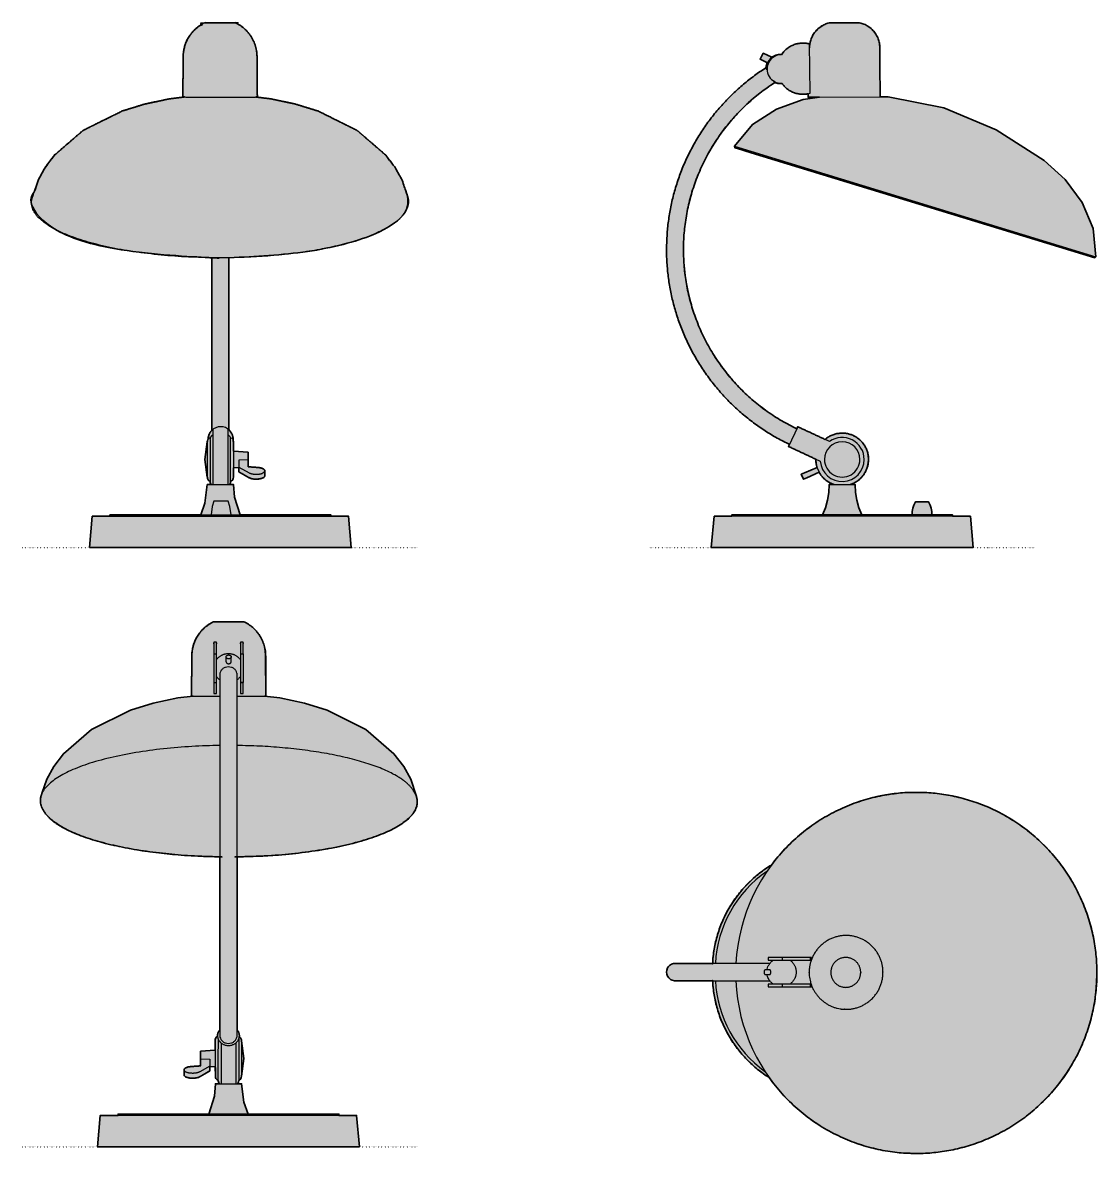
# Model space of a CAD drawing. Header units: millimetres. Extents: x 0 to 808, y -457 to 395.
import ezdxf

# ---------------------------------------------------------------- set-up
doc = ezdxf.new("R2010")
doc.units = ezdxf.units.MM
doc.linetypes.add('Dots', pattern=[1, 0, -1])
doc.layers.add('Blocks', color=7, linetype='Continuous')
doc.layers.add('Blocks$Fill', color=7, linetype='Continuous', true_color=0xffffff)
for name, color, linetype, lineweight, true_color in [('Blocks$Inner', 7, 'Continuous', 25, 0x007f00), ('Blocks$Outline', 7, 'Continuous', 35, 0xff3f3f), ('Groud', 7, 'Dots', 25, 0x243775)]:
    doc.layers.add(name, color=color, linetype=linetype, lineweight=lineweight, true_color=true_color)

# ---------------------------------------------------------------- blocks, each defined once
blk = doc.blocks.new('Kaiser Idell 6631 Table light Top')
at = {"layer": 'Blocks$Fill'}
blk.add_hatch(color=256, dxfattribs=at).paths.add_polyline_path([(74.29, -73.87), (76.82, -77.3), (79.46, -80.66), (82.21, -83.95), (85.06, -87.15), (88.02, -90.26), (91.08, -93.28), (94.24, -96.2), (97.48, -99.01), (100.81, -101.72), (104.21, -104.33), (107.7, -106.81), (111.24, -109.18), (114.86, -111.44), (118.52, -113.57), (122.24, -115.58), (126.01, -117.46), (129.81, -119.22), (133.64, -120.85), (137.5, -122.35), (141.38, -123.73), (145.28, -124.98), (149.18, -126.11), (153.08, -127.11), (156.99, -127.99), (160.88, -128.75), (164.76, -129.39), (168.63, -129.91), (172.47, -130.32), (176.28, -130.61), (180.06, -130.8), (183.81, -130.88), (187.51, -130.86), (190.49, -130.77), (193.49, -130.61), (196.51, -130.38), (199.55, -130.09), (202.6, -129.72), (205.67, -129.28), (208.75, -128.76), (211.85, -128.17), (214.95, -127.51), (218.05, -126.76), (221.16, -125.94), (224.27, -125.04), (227.37, -124.06), (230.46, -122.99), (233.55, -121.85), (236.62, -120.63), (239.68, -119.32), (242.72, -117.93), (245.74, -116.47), (248.73, -114.92), (251.7, -113.29), (254.63, -111.58), (257.53, -109.79), (260.39, -107.93), (263.21, -105.99), (265.99, -103.97), (268.72, -101.88), (271.4, -99.72), (274.02, -97.49), (276.6, -95.19), (279.11, -92.82), (281.57, -90.39), (283.96, -87.9), (286.29, -85.35), (288.55, -82.74), (290.74, -80.08), (292.86, -77.37), (294.91, -74.61), (296.88, -71.8), (298.78, -68.95), (300.6, -66.06), (302.34, -63.14), (304, -60.18), (305.59, -57.19), (307.09, -54.17), (308.51, -51.13), (309.85, -48.07), (311.11, -44.99), (312.29, -41.9), (313.39, -38.8), (314.4, -35.69), (315.33, -32.57), (316.19, -29.45), (316.96, -26.33), (317.66, -23.22), (318.28, -20.11), (318.82, -17), (319.29, -13.91), (319.69, -10.84), (320.01, -7.78), (320.26, -4.73), (320.44, -1.71), (320.55, 1.29), (320.59, 4.27), (320.57, 7.24), (320.49, 10.24), (320.33, 13.27), (320.11, 16.31), (319.81, 19.38), (319.45, 22.46), (319.01, 25.55), (318.49, 28.66), (317.9, 31.77), (317.23, 34.89), (316.48, 38.02), (315.65, 41.15), (314.74, 44.27), (313.75, 47.39), (312.68, 50.5), (311.53, 53.61), (310.3, 56.7), (308.99, 59.77), (307.59, 62.82), (306.12, 65.85), (304.56, 68.85), (302.92, 71.82), (301.2, 74.76), (299.41, 77.67), (297.53, 80.53), (295.59, 83.36), (293.56, 86.14), (291.46, 88.87), (289.3, 91.55), (287.06, 94.17), (284.75, 96.75), (282.38, 99.26), (279.95, 101.71), (277.45, 104.1), (274.9, 106.42), (272.29, 108.67), (269.63, 110.86), (266.92, 112.97), (264.16, 115.01), (261.35, 116.97), (258.51, 118.86), (255.63, 120.67), (252.71, 122.41), (249.76, 124.06), (246.78, 125.64), (243.77, 127.13), (240.75, 128.54), (237.7, 129.87), (234.63, 131.12), (231.56, 132.29), (228.47, 133.38), (225.38, 134.39), (222.28, 135.32), (219.18, 136.17), (216.08, 136.94), (212.99, 137.63), (209.9, 138.25), (206.82, 138.79), (203.75, 139.26), (200.7, 139.65), (197.67, 139.97), (194.65, 140.23), (191.65, 140.41), (188.68, 140.53), (185.02, 140.58), (181.32, 140.53), (177.59, 140.38), (173.82, 140.13), (170.03, 139.77), (166.22, 139.29), (162.38, 138.7), (158.53, 138), (154.67, 137.18), (150.81, 136.24), (146.95, 135.18), (143.09, 133.99), (139.25, 132.68), (135.42, 131.25), (131.62, 129.7), (127.85, 128.02), (124.11, 126.22), (120.41, 124.3), (116.76, 122.26), (113.16, 120.09), (109.62, 117.81), (106.14, 115.42), (102.74, 112.91), (99.4, 110.3), (96.15, 107.58), (92.99, 104.76), (89.91, 101.84), (86.93, 98.82), (84.04, 95.72), (81.26, 92.54), (78.58, 89.27), (76.01, 85.93), (73.72, 84.5), (71.45, 82.99), (69.22, 81.41), (67.01, 79.74), (64.85, 78.01), (62.73, 76.2), (60.66, 74.31), (58.64, 72.36), (56.67, 70.33), (54.76, 68.24), (52.91, 66.09), (51.12, 63.87), (49.39, 61.59), (47.74, 59.26), (46.16, 56.88), (44.65, 54.44), (43.22, 51.96), (41.87, 49.44), (40.6, 46.88), (39.41, 44.29), (38.31, 41.66), (37.29, 39.01), (36.35, 36.34), (35.5, 33.64), (34.74, 30.94), (34.06, 28.22), (33.47, 25.49), (32.96, 22.77), (32.54, 20.04), (32.2, 17.32), (31.95, 14.61), (31.77, 11.91), (31.77, 11.89), (3.62, 11.89), (2.43, 11.8), (0.84, 11.31), (-0.51, 10.48), (-1.53, 9.44), (-2.13, 8.53), (-2.74, 7), (-2.93, 5.43), (-2.75, 3.91), (-2.18, 2.42), (-1.24, 1.07), (0, 0), (1.41, -0.69), (3, -1.01), (3.58, -1.04), (7.91, -1.04), (31.77, -1.04), (31.94, -3.69), (32.19, -6.34), (32.51, -9), (32.92, -11.66), (33.41, -14.33), (33.97, -16.99), (34.62, -19.65), (35.36, -22.29), (36.17, -24.93), (37.07, -27.54), (38.05, -30.14), (39.11, -32.71), (40.25, -35.25), (41.47, -37.75), (42.76, -40.23), (44.13, -42.66), (45.58, -45.05), (47.09, -47.39), (48.68, -49.68), (50.33, -51.93), (52.05, -54.11), (53.82, -56.24), (55.66, -58.31), (57.55, -60.31), (59.5, -62.25), (61.49, -64.12), (63.53, -65.92), (65.61, -67.66), (67.73, -69.32), (69.89, -70.91), (72.07, -72.43)], flags=0)
at = {"layer": 'Blocks$Inner'}
for p, q in [((31.77, 11.91), (31.77, 11.89)), ((33.84, 11.92), (33.84, 11.89)), ((84.26, 14.43), (84.26, 16.43)), ((105.36, 16.43), (105.65, 16.43)), ((106.3, 15.49), (106.34, 15.58)), ((74.67, 7.2), (71.3, 7.2)), ((71.3, 3.66), (74.67, 3.66)), ((31.77, -1.04), (31.77, -1.05)), ((33.84, -1.04), (33.84, -1.06)), ((84.26, -5.57), (84.26, -3.57)), ((105.34, -5.57), (105.99, -5.57)), ((106.3, -5.07), (106.34, -5.16))]:
    blk.add_line(p, q, dxfattribs=at)
for points in [[(74.71, 11.89), (43.71, 11.89), (22.48, 11.89), (10.15, 11.89), (4.56, 11.89), (3.62, 11.89), (2.43, 11.8), (0.84, 11.31), (-0.51, 10.48), (-1.53, 9.44), (-2.13, 8.53), (-2.74, 7), (-2.93, 5.43), (-2.75, 3.91), (-2.18, 2.42), (-1.24, 1.07), (0, 0), (1.41, -0.69), (3, -1.01), (3.58, -1.04), (7.91, -1.04), (16.9, -1.04), (32.84, -1.04), (49.36, -1.04), (74.72, -1.04)], [(105.9, 14.43), (105.34, 14.43), (105.34, 16.43), (73.5, 16.43), (73.5, 14.43), (105.34, 14.43)], [(73.98, 10.75), (74.17, 11.08), (74.41, 11.45), (74.66, 11.81), (74.92, 12.17), (75.19, 12.51), (75.48, 12.84), (75.79, 13.16), (76.1, 13.46), (76.43, 13.75), (76.77, 14.03), (77.12, 14.3), (77.3, 14.43)], [(89.87, 14.43), (90.22, 14.18), (90.57, 13.9), (90.9, 13.62), (91.22, 13.32), (91.53, 13.01), (91.83, 12.68), (92.11, 12.35), (92.38, 12), (92.63, 11.64), (92.88, 11.28), (93.1, 10.9), (93.31, 10.52), (93.51, 10.12), (93.69, 9.72), (93.85, 9.32), (94, 8.9), (94.13, 8.48), (94.24, 8.06), (94.34, 7.63), (94.42, 7.2), (94.48, 6.76), (94.52, 6.33), (94.55, 5.89), (94.56, 5.45), (94.55, 5.01), (94.53, 4.57), (94.48, 4.14), (94.42, 3.7), (94.35, 3.27), (94.25, 2.84), (94.14, 2.42), (94.01, 2), (93.86, 1.58), (93.7, 1.18), (93.52, 0.77), (93.33, 0.38), (93.12, -0.01), (92.89, -0.38), (92.65, -0.75), (92.4, -1.11), (92.13, -1.45), (91.85, -1.79), (91.55, -2.12), (91.24, -2.43), (90.92, -2.73), (90.59, -3.01), (90.25, -3.29), (89.89, -3.55), (89.87, -3.57)], [(105.99, 14.68), (105.99, 16.43), (105.34, 16.43)], [(77.3, -3.57), (76.95, -3.31), (76.61, -3.04), (76.27, -2.75), (75.95, -2.45), (75.64, -2.14), (75.35, -1.82), (75.06, -1.48), (74.79, -1.13), (74.54, -0.78), (74.3, -0.41), (74.07, -0.03), (74.02, 0.05)], [(105.34, -3.57), (73.5, -3.57), (73.5, -5.57), (105.34, -5.57), (105.34, -3.57), (105.75, -3.57)], [(105.99, -4.26), (105.99, -5.57), (105.7, -5.57)]]:
    blk.add_lwpolyline(points, dxfattribs=at)
for centre, radius, start, end in [((184.86, 4.85), 135.73, 182.48424, 177.0248), ((123.4, 7.38), 91.74, 121.10168, 177.16874), ((123.13, 7.37), 89.4, 124.43226, 177.08368), ((123.05, 3.42), 91.38, 182.80462, 237.75356), ((123.14, 3.53), 89.41, 182.94282, 234.39917)]:
    blk.add_arc(centre, radius, start, end, dxfattribs=at)
for points, weights, knots in [([(159.81, 5.66), (159.37, 32.95), (132.07, 32.95), (104.33, 32.95), (104.33, 5.21), (104.33, 5.03), (104.33, 4.85)], [0.993425049075, 0.710432008065, 1, 0.707106781187, 1, 0.997328711218, 0.994706148616], [17.296593, 17.296593, 17.296593, 18.849556, 18.849556, 20.420352, 20.420352, 20.434678, 20.434678, 20.434678]), ([(143.07, 5.27), (143, 16.44), (131.84, 16.44), (120.6, 16.44), (120.6, 5.21), (120.6, 5.18), (120.6, 5.14)], [0.997590710022, 0.708316421958, 1, 0.707106781187, 1, 0.998790359229, 0.997590710022], [11.002062, 11.002062, 11.002062, 12.566371, 12.566371, 14.137167, 14.137167, 14.143654, 14.143654, 14.143654]), ([(71.31, 7.2), (70.44, 7.2), (70.44, 5.43), (70.43, 3.66), (71.3, 3.66)], [1, 0.707106781187, 1, 0.707106781187, 1], [3.141593, 3.141593, 3.141593, 4.712389, 4.712389, 6.283185, 6.283185, 6.283185]), ([(74.67, 3.66), (75.53, 3.65), (75.54, 5.43), (75.54, 7.2), (74.67, 7.2)], [1, 0.707106781187, 1, 0.707106781187, 1], [9.647204, 9.647204, 9.647204, 11.218, 11.218, 12.788797, 12.788797, 12.788797]), ([(120.6, 5.14), (120.67, -6.02), (131.84, -6.02), (143.07, -6.02), (143.07, 5.21), (143.07, 5.24), (143.07, 5.27)], [0.997590710022, 0.708316421958, 1, 0.707106781187, 1, 0.998790359229, 0.997590710022], [14.143654, 14.143654, 14.143654, 15.707963, 15.707963, 17.27876, 17.27876, 17.285247, 17.285247, 17.285247]), ([(127.69, -22.19), (129.87, -22.54), (132.07, -22.54), (159.81, -22.54), (159.81, 5.21), (159.81, 5.43), (159.81, 5.66)], [0.943253749077, 0.968167147894, 1, 0.707106781187, 1, 0.996674773121, 0.993425049075], [15.537243, 15.537243, 15.537243, 15.707963, 15.707963, 17.27876, 17.27876, 17.296593, 17.296593, 17.296593])]:
    blk.add_rational_spline(points, weights, degree=2, knots=knots, dxfattribs=at)
for points, knots in [([(72.67, 7.2), (72.69, 7.35), (72.84, 8.22), (73.24, 9.52), (73.74, 10.42), (73.98, 10.75)], [0.0877859, 0.0877859, 0.0877859, 0.0877859, 0.1111111, 0.2222222, 0.305865, 0.305865, 0.305865, 0.305865]), ([(74.02, 0.05), (73.76, 0.39), (73.24, 1.32), (72.84, 2.64), (72.69, 3.51), (72.67, 3.66)], [12, 12, 12, 12, 12.0887888, 12.1998999, 12.222665, 12.222665, 12.222665, 12.222665])]:
    blk.add_open_spline(points, degree=3, knots=knots, dxfattribs=at)
blk.add_rational_spline([(104.33, 4.85), (104.63, -18.5), (127.69, -22.19)], [0.994706148616, 0.741030268545, 0.943253749077], degree=2, dxfattribs=at)
at = {"layer": 'Blocks$Outline'}
blk.add_lwpolyline([(31.77, 11.89), (22.48, 11.89), (10.15, 11.89), (4.56, 11.89), (3.62, 11.89), (2.43, 11.8), (0.84, 11.31), (-0.51, 10.48), (-1.53, 9.44), (-2.13, 8.53), (-2.74, 7), (-2.93, 5.43), (-2.75, 3.91), (-2.18, 2.42), (-1.24, 1.07), (0, 0), (1.41, -0.69), (3, -1.01), (3.58, -1.04), (7.91, -1.04), (16.9, -1.04), (31.77, -1.04)], dxfattribs=at)
for points, weights, knots in [([(74.29, -73.87), (115.86, -132.26), (187.51, -130.86), (320.03, -128.27), (320.59, 4.27), (321.16, 136.8), (188.68, 140.53), (118.16, 142.51), (76.01, 85.93)], [0.866216240716, 0.823012606005, 1, 0.715478529555, 1, 0.715478529555, 1, 0.82530461079, 0.86513418494], [79.358735, 79.358735, 79.358735, 209.973104, 209.973104, 419.946209, 419.946209, 629.919313, 629.919313, 758.842214, 758.842214, 758.842214]), ([(76.01, 85.93), (34.19, 60.7), (31.77, 11.91), (31.77, 11.9), (31.77, 11.89)], [1, 0.882672699171, 1, 1, 1], [0, 0, 0, 89.772605, 89.772605, 89.8186, 89.8186, 89.8186]), ([(31.77, -1.04), (31.77, -1.05), (31.77, -1.05), (34.1, -48.52), (74.29, -73.87)], [1, 1, 1, 0.887216496916, 1], [-0.043006, -0.043006, -0.043006, 0, 0, 87.639038, 87.639038, 87.639038])]:
    blk.add_rational_spline(points, weights, degree=2, knots=knots, dxfattribs=at)
blk = doc.blocks.new('Kaiser Idell 6631 Table light Side')
at = {"layer": 'Blocks$Fill'}
blk.add_hatch(color=256, dxfattribs=at).paths.add_polyline_path([(48.53, 23.6), (46.47, 0), (144.86, 0), (243.25, 0), (241.19, 23.6), (227.86, 23.6), (227.86, 24.6), (212.36, 24.6), (212.2, 27.14), (211.72, 29.64), (210.92, 32.05), (209.82, 34.35), (199.9, 34.35), (198.81, 32.05), (198.01, 29.64), (197.53, 27.14), (197.36, 24.6), (159.63, 24.6), (157.46, 30.06), (155.9, 35.73), (154.99, 41.53), (154.71, 47.4), (150.76, 47.4), (151.28, 47.57), (151.8, 47.75), (152.3, 47.95), (152.81, 48.17), (153.31, 48.39), (153.8, 48.63), (154.28, 48.88), (154.76, 49.15), (155.29, 49.47), (155.82, 49.81), (156.34, 50.17), (156.85, 50.54), (157.35, 50.94), (157.84, 51.35), (158.33, 51.78), (158.79, 52.23), (159.25, 52.7), (159.69, 53.18), (160.12, 53.68), (160.53, 54.2), (160.93, 54.73), (161.31, 55.27), (161.67, 55.83), (162.01, 56.4), (162.33, 56.98), (162.63, 57.57), (162.91, 58.17), (163.17, 58.77), (163.41, 59.39), (163.63, 60.01), (163.83, 60.63), (164.01, 61.26), (164.16, 61.89), (164.3, 62.52), (164.41, 63.16), (164.5, 63.79), (164.57, 64.42), (164.62, 65.05), (164.65, 65.68), (164.66, 66.3), (164.65, 66.97), (164.62, 67.64), (164.56, 68.32), (164.47, 69.01), (164.42, 69.35), (164.37, 69.69), (164.31, 70.04), (164.24, 70.38), (164.16, 70.72), (164.08, 71.06), (163.99, 71.41), (163.9, 71.75), (163.8, 72.09), (163.69, 72.43), (163.58, 72.77), (163.46, 73.1), (163.33, 73.44), (163.2, 73.77), (163.06, 74.1), (162.91, 74.43), (162.76, 74.76), (162.6, 75.09), (162.44, 75.41), (162.27, 75.73), (162.1, 76.04), (161.92, 76.36), (161.73, 76.67), (161.54, 76.98), (161.34, 77.28), (161.13, 77.58), (160.93, 77.87), (160.71, 78.17), (160.49, 78.45), (160.27, 78.74), (160.04, 79.02), (159.8, 79.29), (159.57, 79.56), (159.32, 79.82), (159.07, 80.08), (158.82, 80.34), (158.57, 80.59), (158.31, 80.83), (158.04, 81.07), (157.78, 81.31), (157.51, 81.54), (157.23, 81.76), (156.96, 81.98), (156.68, 82.19), (156.39, 82.39), (156.11, 82.6), (155.82, 82.79), (155.53, 82.98), (154.94, 83.34), (154.35, 83.68), (153.75, 83.99), (153.15, 84.28), (152.53, 84.55), (151.9, 84.8), (151.26, 85.04), (150.61, 85.25), (150.27, 85.35), (149.94, 85.44), (149.6, 85.52), (149.26, 85.6), (148.92, 85.68), (148.57, 85.75), (148.22, 85.81), (147.88, 85.87), (147.52, 85.92), (147.17, 85.96), (146.82, 86), (146.46, 86.04), (146.1, 86.06), (145.74, 86.08), (145.38, 86.09), (145.02, 86.1), (144.66, 86.1), (144.3, 86.09), (143.94, 86.08), (143.58, 86.06), (143.22, 86.03), (142.86, 86), (142.5, 85.96), (142.14, 85.91), (141.78, 85.86), (141.42, 85.8), (141.07, 85.73), (140.71, 85.66), (140.36, 85.58), (140.01, 85.5), (139.66, 85.4), (139.31, 85.31), (138.97, 85.2), (138.63, 85.09), (138.29, 84.98), (137.95, 84.85), (137.62, 84.73), (137.28, 84.59), (136.96, 84.45), (136.63, 84.31), (136.31, 84.16), (135.99, 84), (135.68, 83.84), (135.37, 83.68), (135.07, 83.51), (134.76, 83.33), (134.47, 83.15), (134.17, 82.97), (133.6, 82.59), (133.05, 82.19), (132.51, 81.78), (131.99, 81.35), (111.44, 90.93), (110.72, 89.39), (106.47, 91.5), (102.25, 93.75), (98.07, 96.16), (93.94, 98.73), (89.88, 101.44), (85.88, 104.3), (81.95, 107.32), (78.11, 110.47), (74.36, 113.77), (70.7, 117.21), (67.16, 120.78), (63.72, 124.48), (60.41, 128.3), (57.22, 132.24), (54.16, 136.29), (51.24, 140.44), (48.46, 144.69), (45.84, 149.03), (43.36, 153.45), (41.04, 157.95), (38.88, 162.51), (36.88, 167.13), (35.04, 171.79), (33.37, 176.5), (31.86, 181.24), (30.52, 186), (29.34, 190.78), (28.33, 195.56), (27.48, 200.34), (26.79, 205.12), (26.26, 209.87), (25.88, 214.6), (25.65, 219.35), (25.58, 224.13), (25.66, 228.95), (25.9, 233.8), (26.3, 238.68), (26.86, 243.56), (27.59, 248.46), (28.49, 253.35), (29.55, 258.23), (30.78, 263.09), (32.18, 267.93), (33.75, 272.72), (35.48, 277.48), (37.38, 282.18), (39.44, 286.82), (41.65, 291.38), (44.02, 295.87), (46.54, 300.28), (49.21, 304.59), (52.01, 308.8), (54.95, 312.9), (58.02, 316.89), (61.21, 320.76), (64.51, 324.51), (67.93, 328.13), (71.44, 331.61), (75.04, 334.96), (78.73, 338.16), (82.5, 341.23), (86.34, 344.15), (90.24, 346.92), (94.2, 349.54), (93.98, 349.9), (93.58, 350.56), (93.8, 350.43), (94.3, 349.61), (94.71, 349.45), (95.13, 349.31), (95.55, 349.18), (95.97, 349.07), (96.4, 348.98), (96.83, 348.9), (97.27, 348.84), (97.7, 348.8), (98.14, 348.78), (98.58, 348.78), (99.02, 348.79), (99.46, 348.82), (99.66, 348.84), (100.05, 348.32), (100.46, 347.8), (100.89, 347.29), (101.12, 347.04), (101.35, 346.8), (101.58, 346.55), (101.82, 346.31), (102.07, 346.07), (102.32, 345.84), (102.57, 345.61), (102.83, 345.39), (103.1, 345.16), (103.37, 344.94), (103.64, 344.73), (103.92, 344.52), (104.21, 344.32), (104.5, 344.12), (104.79, 343.92), (105.09, 343.73), (105.39, 343.55), (105.69, 343.37), (106, 343.19), (106.31, 343.02), (106.63, 342.86), (106.95, 342.7), (107.27, 342.55), (107.6, 342.4), (107.93, 342.26), (108.26, 342.13), (108.59, 342), (108.93, 341.88), (109.27, 341.76), (109.61, 341.65), (109.95, 341.55), (110.29, 341.45), (110.64, 341.36), (110.99, 341.28), (111.33, 341.2), (111.68, 341.13), (112.03, 341.07), (112.38, 341.01), (112.74, 340.96), (113.09, 340.91), (113.44, 340.88), (113.79, 340.85), (114.14, 340.82), (114.49, 340.8), (114.84, 340.79), (115.19, 340.78), (115.54, 340.79), (115.88, 340.79), (116.23, 340.81), (116.57, 340.82), (116.91, 340.85), (117.25, 340.88), (117.59, 340.92), (117.93, 340.96), (118.26, 341.01), (118.6, 341.07), (119.25, 341.19), (119.26, 338.56), (127.71, 338.6), (115.6, 336.78), (95.47, 329.7), (77.52, 318.14), (64.04, 301.67), (64.31, 300.5), (64.6, 300.41), (76.36, 296.82), (334.62, 217.86), (335.5, 218.68), (333.54, 239.87), (325.12, 259.49), (312.39, 276.61), (296.64, 291.07), (260.61, 313.98), (221.28, 330.51), (179.42, 338.8), (173.33, 338.78), (173.19, 375.66), (173.18, 376.04), (173.17, 376.42), (173.15, 376.81), (173.12, 377.19), (173.09, 377.58), (173.05, 377.97), (173, 378.36), (172.94, 378.76), (172.87, 379.15), (172.79, 379.54), (172.71, 379.94), (172.61, 380.33), (172.51, 380.72), (172.4, 381.12), (172.28, 381.51), (172.15, 381.9), (172.01, 382.29), (171.86, 382.68), (171.71, 383.06), (171.54, 383.45), (171.37, 383.83), (171.19, 384.21), (171, 384.58), (170.8, 384.95), (170.59, 385.32), (170.37, 385.69), (170.15, 386.05), (169.92, 386.4), (169.68, 386.75), (169.43, 387.1), (169.17, 387.44), (168.91, 387.77), (168.64, 388.1), (168.36, 388.42), (168.08, 388.74), (167.78, 389.04), (167.49, 389.35), (167.18, 389.64), (166.87, 389.93), (166.56, 390.21), (166.23, 390.48), (165.91, 390.75), (165.58, 391.01), (165.24, 391.26), (164.9, 391.5), (164.55, 391.73), (164.21, 391.96), (163.85, 392.18), (163.5, 392.38), (163.14, 392.58), (162.78, 392.78), (162.42, 392.96), (162.05, 393.13), (161.69, 393.3), (161.32, 393.46), (160.95, 393.61), (160.58, 393.75), (160.21, 393.88), (159.83, 394.01), (159.46, 394.12), (159.09, 394.23), (158.72, 394.33), (158.35, 394.42), (157.98, 394.51), (135.51, 394.51), (135.14, 394.42), (134.77, 394.33), (134.4, 394.23), (134.03, 394.12), (133.66, 394.01), (133.29, 393.88), (132.91, 393.75), (132.54, 393.61), (132.17, 393.46), (131.81, 393.3), (131.44, 393.13), (131.07, 392.96), (130.71, 392.78), (130.35, 392.58), (129.99, 392.38), (129.64, 392.18), (129.28, 391.96), (128.94, 391.73), (128.59, 391.5), (128.25, 391.26), (127.92, 391.01), (127.58, 390.75), (127.26, 390.48), (126.94, 390.21), (126.62, 389.93), (126.31, 389.64), (126.01, 389.35), (125.71, 389.04), (125.42, 388.74), (125.13, 388.42), (124.85, 388.1), (124.58, 387.77), (124.32, 387.44), (124.06, 387.1), (123.81, 386.75), (123.57, 386.4), (123.34, 386.05), (123.12, 385.69), (122.9, 385.32), (122.69, 384.95), (122.49, 384.58), (122.3, 384.21), (122.12, 383.83), (121.95, 383.45), (121.78, 383.06), (121.63, 382.68), (121.48, 382.29), (121.34, 381.9), (121.21, 381.51), (121.09, 381.12), (120.98, 380.72), (120.88, 380.33), (120.79, 379.94), (120.7, 379.54), (120.62, 379.15), (120.56, 378.76), (120.5, 378.36), (120.44, 377.97), (120.4, 377.58), (120.37, 377.19), (120.34, 376.81), (120.32, 376.42), (120.31, 376.04), (120.31, 375.66), (120.25, 378.64), (119.91, 378.73), (119.57, 378.81), (119.22, 378.88), (118.88, 378.95), (118.52, 379.01), (118.17, 379.07), (117.81, 379.12), (117.45, 379.16), (117.08, 379.2), (116.72, 379.23), (116.35, 379.25), (115.98, 379.27), (115.61, 379.28), (115.24, 379.28), (114.86, 379.28), (114.49, 379.26), (114.11, 379.24), (113.73, 379.22), (113.36, 379.18), (112.98, 379.14), (112.6, 379.09), (112.22, 379.03), (111.85, 378.97), (111.47, 378.89), (111.09, 378.81), (110.72, 378.72), (110.35, 378.63), (109.98, 378.53), (109.61, 378.41), (109.24, 378.3), (108.87, 378.17), (108.51, 378.04), (108.15, 377.9), (107.79, 377.75), (107.44, 377.6), (107.09, 377.43), (106.74, 377.27), (106.4, 377.09), (106.06, 376.91), (105.73, 376.72), (105.39, 376.53), (105.07, 376.32), (104.75, 376.12), (104.43, 375.9), (104.12, 375.69), (103.81, 375.46), (103.51, 375.23), (103.22, 375), (102.92, 374.76), (102.64, 374.51), (102.36, 374.26), (102.09, 374.01), (101.82, 373.75), (101.56, 373.49), (101.31, 373.23), (101.06, 372.96), (100.82, 372.68), (100.58, 372.41), (100.35, 372.13), (100.13, 371.85), (99.91, 371.56), (99.7, 371.28), (99.49, 370.99), (99.3, 370.7), (98.94, 370.72), (98.5, 370.73), (98.06, 370.72), (97.62, 370.69), (97.19, 370.65), (96.75, 370.59), (96.32, 370.51), (95.89, 370.41), (95.47, 370.3), (95.05, 370.17), (94.63, 370.02), (94.23, 369.86), (93.83, 369.68), (93.43, 369.49), (93.05, 369.28), (92.84, 369.16), (92.47, 368.92), (92.11, 368.68), (85.52, 371.57), (83.26, 367.26), (88.65, 364.51), (88.63, 364.49), (88.61, 364.46), (88.59, 364.43), (88.57, 364.41), (88.55, 364.38), (88.54, 364.35), (88.52, 364.33), (88.51, 364.3), (88.33, 363.9), (88.18, 363.49), (88.04, 363.07), (87.91, 362.65), (87.8, 362.23), (87.71, 361.8), (87.64, 361.37), (87.58, 360.93), (87.56, 360.73), (87.9, 360.18), (88.41, 359.33), (88.43, 359.05), (87.45, 360.66), (83.15, 357.8), (78.92, 354.78), (74.75, 351.61), (70.65, 348.27), (66.64, 344.78), (62.73, 341.14), (58.91, 337.35), (55.2, 333.42), (51.61, 329.34), (48.15, 325.13), (44.82, 320.8), (41.62, 316.34), (38.57, 311.76), (35.68, 307.07), (32.94, 302.29), (30.36, 297.41), (27.96, 292.44), (25.72, 287.4), (23.66, 282.29), (21.77, 277.13), (20.07, 271.91), (18.54, 266.66), (17.2, 261.38), (16.04, 256.07), (15.07, 250.76), (14.27, 245.44), (13.65, 240.12), (13.22, 234.83), (12.95, 229.55), (12.86, 224.31), (12.94, 219.11), (13.18, 213.96), (13.58, 208.81), (14.15, 203.64), (14.9, 198.45), (15.82, 193.25), (16.91, 188.05), (18.18, 182.86), (19.64, 177.68), (21.27, 172.52), (23.08, 167.4), (25.07, 162.33), (27.24, 157.3), (29.58, 152.34), (32.1, 147.45), (34.78, 142.64), (37.63, 137.91), (40.64, 133.29), (43.81, 128.76), (47.13, 124.35), (50.59, 120.06), (54.19, 115.9), (57.91, 111.87), (61.76, 107.98), (65.73, 104.23), (69.8, 100.64), (73.97, 97.19), (78.24, 93.91), (82.58, 90.78), (87, 87.82), (91.48, 85.01), (96.02, 82.38), (100.6, 79.91), (105.23, 77.61), (104.51, 76.07), (125.06, 66.48), (125.06, 65.94), (125.07, 65.57), (125.09, 65.2), (125.12, 64.83), (125.15, 64.46), (125.19, 64.08), (125.23, 63.71), (125.28, 63.33), (125.35, 62.95), (125.41, 62.57), (125.49, 62.2), (125.57, 61.82), (125.67, 61.44), (125.77, 61.06), (125.87, 60.69), (125.99, 60.31), (114.1, 55.17), (115.69, 51.49), (118.23, 52.6), (127.58, 56.64), (127.82, 56.22), (128.07, 55.81), (128.33, 55.41), (128.6, 55.01), (128.88, 54.61), (129.17, 54.23), (129.47, 53.85), (129.78, 53.47), (130.09, 53.11), (130.42, 52.76), (130.75, 52.41), (131.09, 52.07), (131.44, 51.74), (131.8, 51.42), (132.16, 51.11), (132.53, 50.81), (132.9, 50.52), (133.28, 50.24), (133.67, 49.97), (134.06, 49.71), (134.45, 49.46), (134.85, 49.22), (135.25, 48.99), (135.65, 48.77), (136.06, 48.56), (136.47, 48.37), (136.88, 48.18), (137.3, 48), (137.71, 47.84), (138.13, 47.68), (138.54, 47.54), (138.96, 47.4), (135.01, 47.4), (134.73, 41.53), (133.82, 35.73), (132.26, 30.06), (130.09, 24.6), (61.86, 24.6), (61.86, 23.6)], flags=0)
at = {"layer": 'Blocks$Inner'}
for p, q in [((120.9, 341.61), (120.25, 378.64)), ((173.33, 338.78), (173.19, 375.66)), ((64.04, 301.67), (335.5, 218.68)), ((125.99, 60.31), (116.64, 56.27)), ((118.23, 52.6), (127.58, 56.64))]:
    blk.add_line(p, q, dxfattribs=at)
for points in [[(88.65, 364.51), (83.26, 367.26), (85.52, 371.57), (92.11, 368.68)], [(99.3, 370.7), (98.94, 370.72), (98.5, 370.73), (98.06, 370.72), (97.62, 370.69), (97.19, 370.65), (96.75, 370.59), (96.32, 370.51), (95.89, 370.41), (95.47, 370.3), (95.05, 370.17), (94.63, 370.02), (94.23, 369.86), (93.83, 369.68), (93.43, 369.49), (93.05, 369.28), (92.84, 369.16), (92.47, 368.92), (92.11, 368.68), (91.76, 368.41), (91.42, 368.14), (91.09, 367.85), (90.77, 367.55)], [(88.51, 364.3), (88.33, 363.9), (88.18, 363.49), (88.04, 363.07), (87.91, 362.65), (87.8, 362.23), (87.71, 361.8), (87.64, 361.37), (87.58, 360.93), (87.56, 360.73), (87.9, 360.18), (88.41, 359.33)], [(93.8, 350.43), (93.97, 350.16), (94.3, 349.61), (94.71, 349.45), (95.13, 349.31), (95.55, 349.18), (95.97, 349.07), (96.4, 348.98), (96.83, 348.9), (97.27, 348.84), (97.7, 348.8), (98.14, 348.78), (98.58, 348.78), (99.02, 348.79), (99.46, 348.82), (99.66, 348.84)], [(119.25, 341.19), (119.26, 338.56), (179.42, 338.8), (221.28, 330.51), (260.61, 313.98), (296.64, 291.07), (312.39, 276.61), (325.12, 259.49), (333.54, 239.87), (335.5, 218.68), (334.62, 217.86), (76.36, 296.82), (65.47, 300.15), (65.18, 300.23), (64.89, 300.32), (64.6, 300.41), (64.31, 300.5), (64.04, 301.67), (77.52, 318.14), (95.47, 329.7), (115.6, 336.78), (127.71, 338.6)], [(135.3, 79.8), (111.44, 90.93), (104.51, 76.07), (128.37, 64.94)], [(116.64, 56.27), (114.1, 55.17), (115.69, 51.49), (118.23, 52.6)], [(130.09, 24.6), (132.26, 30.06), (133.82, 35.73), (134.73, 41.53), (135.01, 47.4), (154.71, 47.4), (154.99, 41.53), (155.9, 35.73), (157.46, 30.06), (159.63, 24.6)], [(197.36, 24.6), (197.53, 27.14), (198.01, 29.64), (198.81, 32.05), (199.9, 34.35), (209.82, 34.35), (210.92, 32.05), (211.72, 29.64), (212.2, 27.14), (212.36, 24.6)], [(227.86, 23.6), (227.86, 24.6), (61.86, 24.6), (61.86, 23.6)]]:
    blk.add_lwpolyline(points, dxfattribs=at)
blk.add_lwpolyline([(48.53, 23.6), (46.47, 0), (144.86, 0), (243.25, 0), (241.19, 23.6), (144.86, 23.6)], close=True, dxfattribs=at)
for centre, radius, start, end in [((153.91, 375.66), 19.28, 0, 77.81442), ((115.32, 360.04), 19.24, 75.13783, 147.07134), ((99.16, 359.75), 10.75, 89.92099, 272.07901), ((174.64, 224.05), 149.06, 122.66202, 244.60733), ((115.32, 360.02), 19.24, 214.92866, 286.86217), ((144.86, 66.3), 19.8, 359.98975, 130.53474), ((144.86, 66.3), 13.29, 359.98975, 179.98975), ((144.86, 66.3), 16.55, 359.98975, 125.29009), ((144.86, 66.3), 19.8, 179.46526, 179.98975), ((144.86, 66.3), 19.8, 179.98975, 252.65856), ((144.86, 66.3), 16.55, 184.70991, 359.98975), ((144.86, 66.3), 13.29, 179.98975, 359.98975), ((144.86, 66.3), 19.8, 299.98975, 359.98975), ((144.86, 66.3), 19.8, 287.34144, 299.98975)]:
    blk.add_arc(centre, radius, start, end, dxfattribs=at)
blk.add_rational_spline([(135.51, 394.51), (120.31, 391.22), (120.31, 375.66)], [1, 0.778164140273, 1], degree=2, dxfattribs=at)
for points, degree in [([(157.98, 394.51), (135.51, 394.51)], 1), ([(90.77, 367.55), (89.86, 366.3), (89.18, 365.34), (88.84, 364.71)], 3), ([(88.84, 364.71), (88.61, 364.49), (88.51, 364.3)], 2)]:
    blk.add_open_spline(points, degree=degree, dxfattribs=at)
blk.add_rational_spline([(87.45, 360.66), (7.23, 309.12), (13.18, 213.96), (19.12, 118.79), (105.23, 77.61)], [1, 0.862252059551, 1, 0.862252059551, 1], degree=2, knots=[1, 1, 1, 173.421126, 173.421126, 345.842252, 345.842252, 345.842252], dxfattribs=at)
for points, knots in [([(88.43, 359.05), (88.36, 359.16), (88.04, 359.69), (87.59, 360.43), (87.45, 360.67), (87.45, 360.66)], [0.7512409, 0.7512409, 0.7512409, 0.7512409, 0.7778293, 0.8891561, 1, 1, 1, 1]), ([(93.53, 350.65), (93.72, 350.34), (94.06, 349.77), (94.2, 349.55), (94.2, 349.54)], [-0.2023533, -0.2023533, -0.2023533, -0.2023533, -0.1111111, 0, 0, 0, 0])]:
    blk.add_open_spline(points, degree=3, knots=knots, dxfattribs=at)
at = {"layer": 'Blocks$Outline'}
for points in [[(92.11, 368.68), (85.52, 371.57), (83.26, 367.26), (88.65, 364.51)], [(88.51, 364.3), (88.33, 363.9), (88.18, 363.49), (88.04, 363.07), (87.91, 362.65), (87.8, 362.23), (87.71, 361.8), (87.64, 361.37), (87.58, 360.93), (87.56, 360.73), (87.9, 360.18), (88.41, 359.33)], [(93.8, 350.43), (93.97, 350.16), (94.3, 349.61), (94.71, 349.45), (95.13, 349.31), (95.55, 349.18), (95.97, 349.07), (96.4, 348.98), (96.83, 348.9), (97.27, 348.84), (97.7, 348.8), (98.14, 348.78), (98.58, 348.78), (99.02, 348.79), (99.46, 348.82), (99.66, 348.84)], [(119.25, 341.19), (119.26, 338.56), (127.71, 338.6)], [(127.71, 338.6), (115.6, 336.78), (95.47, 329.7), (77.52, 318.14), (64.04, 301.67), (64.31, 300.5), (64.6, 300.41), (64.89, 300.32), (65.18, 300.23), (65.47, 300.15), (76.36, 296.82)], [(76.36, 296.82), (334.62, 217.86), (335.5, 218.68), (333.54, 239.87), (325.12, 259.49), (312.39, 276.61), (296.64, 291.07), (260.61, 313.98), (221.28, 330.51), (179.42, 338.8), (173.33, 338.78)], [(125.99, 60.31), (116.64, 56.27), (114.1, 55.17), (115.69, 51.49), (118.23, 52.6), (127.58, 56.64)], [(138.96, 47.4), (135.01, 47.4), (134.73, 41.53), (133.82, 35.73), (132.26, 30.06), (130.09, 24.6)], [(159.63, 24.6), (157.46, 30.06), (155.9, 35.73), (154.99, 41.53), (154.71, 47.4), (150.76, 47.4)], [(212.36, 24.6), (212.2, 27.14), (211.72, 29.64), (210.92, 32.05), (209.82, 34.35), (199.9, 34.35), (198.81, 32.05), (198.01, 29.64), (197.53, 27.14), (197.36, 24.6)], [(48.53, 23.6), (46.47, 0), (144.86, 0), (243.25, 0), (241.19, 23.6), (227.86, 23.6)], [(61.86, 23.6), (48.53, 23.6)], [(130.09, 24.6), (61.86, 24.6), (61.86, 23.6)], [(197.36, 24.6), (159.63, 24.6)], [(227.86, 23.6), (227.86, 24.6), (212.36, 24.6)]]:
    blk.add_lwpolyline(points, dxfattribs=at)
for points, weights, degree, knots in [([(157.98, 394.51), (146.75, 394.51), (135.51, 394.51), (120.31, 391.22), (120.31, 375.66)], [1, 1, 1, 0.778164140273, 1], 2, [-22.464458, -22.464458, -22.464458, 0, 0, 26.180237, 26.180237, 26.180237]), ([(173.33, 338.78), (173.26, 357.22), (173.19, 375.66), (173.19, 391.22), (157.98, 394.51)], [1, 1, 1, 0.778164140273, 1], 2, [-36.884796, -36.884796, -36.884796, 0, 0, 26.180237, 26.180237, 26.180237]), ([(120.31, 375.66), (120.28, 377.15), (120.25, 378.64), (106.93, 382.17), (99.3, 370.7)], [1, 1, 1, 0.81131479473, 0.996126428746], 2, [211.909531, 211.909531, 211.909531, 214.886016, 214.886016, 238.793439, 238.793439, 238.793439]), ([(87.45, 360.66), (7.23, 309.12), (13.18, 213.96), (19.12, 118.79), (105.23, 77.61)], [1, 0.862252059551, 1, 0.862252059551, 1], 2, [0, 0, 0, 172.421126, 172.421126, 344.842252, 344.842252, 344.842252]), ([(110.72, 89.39), (60.55, 113.21), (29.4, 159.18), (25.88, 214.6), (22.36, 270.03), (47.44, 319.57), (94.2, 349.54), (94.2, 349.55), (94.06, 349.76), (93.75, 350.29), (93.58, 350.56)], [1, 0.9078334942, 0.9078334942, 1, 0.9078334942, 0.9078334942, 1, 1, 1, 1, 1], 3, [-317.255703, -317.255703, -317.255703, -317.255703, -158.627851, -158.627851, -158.627851, 0, 0, 0, 0.111111, 0.193439, 0.193439, 0.193439, 0.193439]), ([(150.76, 47.4), (152.86, 48.05), (154.76, 49.15), (164.66, 54.86), (164.66, 66.3), (164.66, 78.98), (153.15, 84.28), (141.63, 89.59), (131.99, 81.35)], [1, 0.993914611781, 1, 0.866025403784, 1, 0.842111368469, 1, 0.842111368469, 1], 2, [0, 0, 0, 4.37094, 4.37094, 25.105451, 25.105451, 47.662007, 47.662007, 70.218563, 70.218563, 70.218563]), ([(125.06, 66.48), (125.06, 66.39), (125.06, 66.3), (125.06, 63.24), (125.99, 60.31)], [1, 0.999989525507, 1, 0.951619527499, 0.927316634159], 2, [0, 0, 0, 0.18125, 0.18125, 6.430146, 6.430146, 6.430146])]:
    blk.add_rational_spline(points, weights, degree=degree, knots=knots, dxfattribs=at)
for points, degree, knots in [([(99.3, 370.7), (99.18, 370.7), (99.06, 370.71), (98.94, 370.72), (98.79, 370.72), (98.65, 370.72), (98.5, 370.73), (98.35, 370.72), (98.21, 370.72), (98.06, 370.72), (97.92, 370.71), (97.77, 370.7), (97.62, 370.69), (97.48, 370.68), (97.33, 370.66), (97.19, 370.65), (97.04, 370.63), (96.9, 370.61), (96.75, 370.59), (96.61, 370.56), (96.46, 370.53), (96.32, 370.51), (96.18, 370.48), (96.03, 370.44), (95.89, 370.41), (95.75, 370.38), (95.61, 370.34), (95.47, 370.3), (95.33, 370.26), (95.19, 370.21), (95.05, 370.17), (94.91, 370.12), (94.77, 370.07), (94.63, 370.02), (94.5, 369.97), (94.36, 369.92), (94.23, 369.86), (94.09, 369.8), (93.96, 369.74), (93.83, 369.68), (93.69, 369.62), (93.56, 369.55), (93.43, 369.49), (93.3, 369.42), (93.18, 369.35), (93.05, 369.28), (92.98, 369.24), (92.91, 369.2), (92.84, 369.16), (92.72, 369.08), (92.59, 369), (92.47, 368.92), (92.35, 368.84), (92.23, 368.76), (92.11, 368.68)], 3, [0, 0, 0, 0, 1, 1, 1, 2, 2, 2, 3, 3, 3, 4, 4, 4, 5, 5, 5, 6, 6, 6, 7, 7, 7, 8, 8, 8, 9, 9, 9, 10, 10, 10, 11, 11, 11, 12, 12, 12, 13, 13, 13, 14, 14, 14, 15, 15, 15, 16, 16, 16, 17, 17, 17, 18, 18, 18, 18]), ([(88.43, 359.05), (88.36, 359.16), (88.04, 359.69), (87.6, 360.41), (87.45, 360.65), (87.45, 360.66)], 3, [0.7512409, 0.7512409, 0.7512409, 0.7512409, 0.7780935, 0.8905265, 0.9961031, 0.9961031, 0.9961031, 0.9961031]), ([(131.99, 81.35), (121.72, 86.14), (111.44, 90.93), (111.08, 90.16), (110.72, 89.39)], 2, [351.550531, 351.550531, 351.550531, 374.228322, 374.228322, 375.926746, 375.926746, 375.926746]), ([(105.23, 77.61), (104.87, 76.84), (104.51, 76.07), (114.79, 71.28), (125.06, 66.48)], 2, [388.929331, 388.929331, 388.929331, 390.628322, 390.628322, 413.306114, 413.306114, 413.306114])]:
    blk.add_open_spline(points, degree=degree, knots=knots, dxfattribs=at)
for points, weights in [([(88.41, 359.33), (88.42, 359.19), (88.43, 359.05)], [0.995745628988, 0.993280085487, 0.990989666874]), ([(93.58, 350.56), (93.69, 350.49), (93.8, 350.43)], [0.969220235795, 0.968179829438, 0.967271647372]), ([(99.66, 348.84), (106.96, 338.62), (119.25, 341.19)], [0.996577071167, 0.824995490796, 0.973771301322]), ([(127.58, 56.64), (131.43, 49.75), (138.96, 47.4)], [0.906286602797, 0.884339758763, 1])]:
    blk.add_rational_spline(points, weights, degree=2, dxfattribs=at)
blk.add_open_spline([(88.65, 364.51), (88.59, 364.44), (88.54, 364.37), (88.51, 364.3)], degree=3, dxfattribs=at)
blk = doc.blocks.new('Kaiser Idell 6631 Table light Back')
at = {"layer": 'Blocks$Fill'}
blk.add_hatch(color=256, dxfattribs=at).paths.add_polyline_path([(161.13, 217.89), (173.63, 218.21), (186.36, 218.87), (199.15, 219.9), (211.84, 221.31), (218.08, 222.17), (224.22, 223.11), (230.24, 224.15), (236.1, 225.29), (241.79, 226.51), (247.28, 227.82), (252.55, 229.21), (257.58, 230.68), (262.34, 232.22), (266.83, 233.82), (268.96, 234.64), (271.02, 235.48), (273.01, 236.33), (274.91, 237.19), (276.74, 238.07), (278.49, 238.95), (280.15, 239.84), (281.74, 240.74), (283.24, 241.65), (284.66, 242.57), (286, 243.49), (287.25, 244.42), (287.85, 244.88), (288.42, 245.35), (288.98, 245.81), (289.51, 246.28), (290.03, 246.74), (290.52, 247.21), (291, 247.68), (291.45, 248.15), (291.88, 248.62), (292.3, 249.08), (292.69, 249.55), (293.06, 250.02), (293.42, 250.49), (293.75, 250.95), (294.06, 251.42), (294.36, 251.88), (294.63, 252.35), (294.89, 252.81), (295.13, 253.28), (295.35, 253.74), (295.55, 254.2), (295.73, 254.66), (295.89, 255.12), (296.04, 255.58), (296.11, 255.8), (296.17, 256.03), (296.23, 256.26), (296.28, 256.49), (296.33, 256.71), (296.37, 256.94), (296.41, 257.17), (296.45, 257.39), (296.48, 257.62), (296.5, 257.84), (296.53, 258.06), (296.55, 258.29), (296.56, 258.51), (296.57, 258.73), (296.58, 258.96), (296.58, 259.18), (296.58, 259.43), (296.57, 259.68), (296.55, 259.94), (296.54, 260.19), (296.51, 260.45), (296.48, 260.7), (296.45, 260.96), (296.41, 261.21), (296.36, 261.47), (296.31, 261.73), (296.25, 261.99), (296.19, 262.25), (296.12, 262.5), (296.05, 262.76), (295.96, 263.02), (295.88, 263.28), (291.63, 276.22), (286.35, 285.82), (279.02, 295.4), (257.93, 313.58), (228.74, 328.08), (211.76, 333.36), (193.22, 337.3), (181.67, 338.74), (182.59, 338.78), (182.72, 338.79), (182.77, 338.79), (182.81, 338.8), (182.83, 338.8), (182.84, 338.8), (182.86, 338.8), (182.86, 338.81), (182.87, 338.81), (182.87, 338.81), (182.87, 338.81), (182.87, 338.81), (182.88, 338.81), (182.88, 338.81), (182.88, 338.81), (182.88, 338.81), (182.88, 338.81), (182.88, 338.81), (182.88, 338.81), (182.88, 338.81), (182.88, 338.81), (182.88, 338.81), (182.88, 338.81), (182.88, 338.81), (182.88, 338.81), (182.88, 338.81), (182.88, 338.81), (182.88, 338.81), (182.88, 338.81), (182.88, 338.81), (182.88, 338.82), (182.88, 338.82), (182.88, 338.82), (182.88, 338.82), (182.63, 369.01), (182.61, 369.97), (182.56, 370.93), (182.48, 371.9), (182.43, 372.39), (182.36, 372.88), (182.29, 373.37), (182.21, 373.85), (182.12, 374.34), (182.02, 374.83), (181.91, 375.32), (181.79, 375.81), (181.67, 376.3), (181.53, 376.79), (181.39, 377.27), (181.23, 377.76), (181.07, 378.24), (180.9, 378.72), (180.72, 379.2), (180.53, 379.67), (180.33, 380.15), (180.12, 380.62), (179.9, 381.08), (179.68, 381.55), (179.44, 382.01), (179.2, 382.46), (178.95, 382.91), (178.69, 383.36), (178.42, 383.8), (178.14, 384.24), (177.86, 384.67), (177.57, 385.1), (177.27, 385.52), (176.96, 385.93), (176.64, 386.34), (176.32, 386.75), (175.99, 387.14), (175.66, 387.53), (175.32, 387.92), (174.97, 388.29), (174.61, 388.66), (174.25, 389.03), (173.88, 389.38), (173.51, 389.73), (173.13, 390.07), (172.75, 390.4), (172.36, 390.72), (171.97, 391.04), (171.57, 391.35), (171.17, 391.65), (170.77, 391.94), (170.36, 392.22), (169.95, 392.5), (169.53, 392.77), (169.11, 393.03), (168.69, 393.28), (167.84, 393.75), (166.98, 394.2), (166.12, 394.61), (166.12, 394.6), (166.12, 394.6), (166.11, 394.6), (166.11, 394.6), (166.11, 394.6), (166.11, 394.6), (166.1, 394.6), (166.1, 394.6), (166.09, 394.6), (166.08, 394.6), (166.06, 394.6), (165.99, 394.59), (165.91, 394.59), (165.29, 394.57), (147.01, 394.53), (144.49, 394.57), (143.87, 394.59), (143.78, 394.59), (143.71, 394.6), (143.69, 394.6), (143.68, 394.6), (143.67, 394.6), (143.67, 394.6), (143.67, 394.6), (143.66, 394.6), (143.66, 394.6), (143.66, 394.6), (143.66, 394.6), (143.66, 394.6), (143.66, 394.61), (142.79, 394.2), (141.93, 393.75), (141.08, 393.28), (140.66, 393.03), (140.24, 392.77), (139.83, 392.5), (139.41, 392.22), (139.01, 391.94), (138.6, 391.65), (138.2, 391.35), (137.8, 391.04), (137.41, 390.72), (137.02, 390.4), (136.64, 390.07), (136.26, 389.73), (135.89, 389.38), (135.52, 389.03), (135.16, 388.66), (134.81, 388.29), (134.46, 387.92), (134.11, 387.53), (133.78, 387.14), (133.45, 386.75), (133.13, 386.34), (132.81, 385.93), (132.51, 385.52), (132.21, 385.1), (131.91, 384.67), (131.63, 384.24), (131.35, 383.8), (131.08, 383.36), (130.82, 382.91), (130.57, 382.46), (130.33, 382.01), (130.1, 381.55), (129.87, 381.08), (129.65, 380.62), (129.44, 380.15), (129.25, 379.67), (129.06, 379.2), (128.87, 378.72), (128.7, 378.24), (128.54, 377.76), (128.39, 377.27), (128.24, 376.79), (128.11, 376.3), (127.98, 375.81), (127.86, 375.32), (127.75, 374.83), (127.65, 374.34), (127.56, 373.85), (127.48, 373.37), (127.41, 372.88), (127.35, 372.39), (127.29, 371.9), (127.21, 370.93), (127.16, 369.97), (127.14, 369.01), (126.89, 338.82), (126.89, 338.82), (126.89, 338.82), (126.89, 338.82), (126.89, 338.82), (126.89, 338.81), (126.89, 338.81), (126.89, 338.81), (126.89, 338.81), (126.89, 338.81), (126.89, 338.81), (126.89, 338.81), (126.89, 338.81), (126.89, 338.81), (126.89, 338.81), (126.89, 338.81), (126.89, 338.81), (126.89, 338.81), (126.89, 338.81), (126.89, 338.81), (126.9, 338.81), (126.9, 338.81), (126.9, 338.81), (126.9, 338.81), (126.9, 338.81), (126.9, 338.81), (126.91, 338.81), (126.91, 338.81), (126.92, 338.8), (126.93, 338.8), (126.94, 338.8), (126.96, 338.8), (127, 338.79), (127.05, 338.79), (127.18, 338.78), (128.1, 338.74), (116.56, 337.3), (98.01, 333.36), (81.03, 328.08), (51.84, 313.58), (30.76, 295.4), (23.42, 285.82), (18.14, 276.22), (14.49, 265.5), (14.34, 265.16), (14.21, 264.82), (14.08, 264.48), (13.97, 264.15), (13.86, 263.81), (13.76, 263.48), (13.68, 263.14), (13.6, 262.81), (13.53, 262.48), (13.47, 262.15), (13.42, 261.81), (13.38, 261.48), (13.35, 261.16), (13.33, 260.83), (13.32, 260.5), (13.31, 260.18), (13.32, 259.94), (13.32, 259.7), (13.33, 259.46), (13.35, 259.22), (13.37, 258.98), (13.4, 258.74), (13.43, 258.5), (13.46, 258.26), (13.5, 258.02), (13.55, 257.78), (13.6, 257.54), (13.66, 257.3), (13.72, 257.05), (13.78, 256.81), (13.85, 256.57), (13.93, 256.32), (14.01, 256.08), (14.09, 255.83), (14.18, 255.59), (14.28, 255.34), (14.38, 255.09), (14.49, 254.85), (14.72, 254.35), (14.97, 253.86), (15.24, 253.36), (15.53, 252.87), (15.85, 252.37), (16.09, 251.96), (16.34, 251.55), (16.61, 251.14), (16.9, 250.73), (17.2, 250.32), (17.51, 249.91), (17.84, 249.5), (18.19, 249.09), (18.55, 248.68), (18.93, 248.27), (19.32, 247.86), (19.73, 247.45), (20.15, 247.04), (20.59, 246.63), (21.51, 245.81), (22.5, 245), (23.55, 244.18), (24.67, 243.37), (25.84, 242.56), (27.09, 241.76), (28.39, 240.96), (29.76, 240.17), (31.19, 239.38), (32.68, 238.6), (34.24, 237.83), (35.86, 237.07), (37.53, 236.31), (41.07, 234.83), (44.83, 233.39), (48.82, 231.99), (53.02, 230.65), (57.42, 229.36), (62.01, 228.13), (66.77, 226.96), (71.69, 225.85), (76.76, 224.82), (81.95, 223.85), (92.65, 222.13), (103.66, 220.71), (114.84, 219.58), (126.07, 218.75), (137.22, 218.19), (148.18, 217.91), (148.2, 217.91), (148.2, 87.94), (148.09, 87.82), (147.98, 87.69), (147.88, 87.56), (147.78, 87.42), (147.69, 87.29), (147.59, 87.15), (147.5, 87.02), (147.42, 86.88), (147.34, 86.74), (147.26, 86.6), (147.19, 86.46), (147.12, 86.32), (147.05, 86.18), (146.99, 86.04), (146.93, 85.9), (146.87, 85.75), (146.82, 85.61), (146.77, 85.47), (146.73, 85.32), (146.69, 85.18), (146.65, 85.04), (146.62, 84.9), (146.59, 84.75), (146.56, 84.61), (146.54, 84.47), (146.52, 84.33), (146.5, 84.19), (146.48, 84.05), (146.47, 83.91), (146.47, 83.77), (146.46, 83.64), (146.46, 83.5), (146.46, 83.39), (146.14, 83.12), (145.44, 82.27), (145.09, 81.64), (144.8, 80.74), (144.76, 80.24), (144.76, 79.98), (144.76, 72.57), (133.77, 71.8), (133.77, 66.1), (133.77, 60.79), (126.64, 60.29), (126.11, 60.24), (125.84, 60.21), (125.58, 60.18), (125.31, 60.14), (125.05, 60.09), (124.79, 60.04), (124.54, 59.99), (124.29, 59.93), (124.04, 59.86), (123.81, 59.79), (123.58, 59.72), (123.35, 59.64), (123.14, 59.56), (122.94, 59.47), (122.84, 59.43), (122.75, 59.38), (122.65, 59.34), (122.56, 59.29), (122.48, 59.24), (122.39, 59.2), (122.31, 59.15), (122.23, 59.1), (122.16, 59.05), (122.09, 59), (122.02, 58.95), (121.95, 58.9), (121.89, 58.85), (121.83, 58.79), (121.77, 58.74), (121.72, 58.69), (121.67, 58.64), (121.62, 58.58), (121.6, 58.56), (121.58, 58.53), (121.56, 58.5), (121.54, 58.48), (121.52, 58.45), (121.5, 58.42), (121.48, 58.4), (121.47, 58.37), (121.45, 58.34), (121.43, 58.32), (121.42, 58.29), (121.41, 58.27), (121.39, 58.24), (121.38, 58.21), (121.37, 58.19), (121.36, 58.16), (121.35, 58.13), (121.34, 58.11), (121.33, 58.08), (121.32, 58.06), (121.31, 58.03), (121.31, 58), (121.3, 57.98), (121.29, 57.95), (121.29, 57.93), (121.28, 57.9), (121.28, 57.87), (121.28, 57.85), (121.28, 57.82), (121.27, 57.8), (121.27, 57.77), (121.27, 57.75), (121.27, 54.08), (121.27, 54.05), (121.27, 54.02), (121.28, 53.99), (121.28, 53.96), (121.28, 53.93), (121.29, 53.9), (121.29, 53.87), (121.3, 53.84), (121.31, 53.81), (121.31, 53.79), (121.32, 53.76), (121.33, 53.73), (121.34, 53.7), (121.36, 53.67), (121.37, 53.64), (121.38, 53.61), (121.4, 53.58), (121.41, 53.55), (121.43, 53.52), (121.45, 53.49), (121.46, 53.46), (121.48, 53.43), (121.5, 53.4), (121.52, 53.37), (121.55, 53.34), (121.57, 53.31), (121.59, 53.28), (121.62, 53.25), (121.65, 53.22), (121.67, 53.19), (121.7, 53.16), (121.73, 53.13), (121.76, 53.1), (121.79, 53.07), (121.86, 53.01), (121.93, 52.95), (122, 52.89), (122.08, 52.83), (122.16, 52.78), (122.24, 52.72), (122.33, 52.66), (122.43, 52.61), (122.52, 52.55), (122.62, 52.5), (122.73, 52.45), (122.83, 52.4), (122.95, 52.35), (123.06, 52.3), (123.18, 52.25), (123.42, 52.16), (123.68, 52.07), (123.94, 51.99), (124.22, 51.92), (124.5, 51.85), (124.79, 51.78), (125.08, 51.73), (125.38, 51.68), (125.68, 51.63), (125.98, 51.59), (126.29, 51.56), (126.59, 51.54), (126.89, 51.52), (127.19, 51.51), (127.48, 51.5), (127.77, 51.49), (128.12, 51.5), (128.48, 51.51), (128.85, 51.53), (129.21, 51.56), (129.58, 51.6), (129.95, 51.64), (130.31, 51.7), (130.67, 51.76), (131.02, 51.84), (131.36, 51.92), (131.69, 52.02), (131.85, 52.07), (132.01, 52.12), (132.16, 52.17), (132.31, 52.23), (132.45, 52.28), (132.59, 52.34), (132.73, 52.4), (132.85, 52.47), (132.98, 52.53), (133.1, 52.6), (140.77, 56.95), (140.77, 60.31), (144.8, 60.02), (144.84, 52.99), (144.98, 52.03), (145.28, 51.3), (145.61, 50.8), (146.25, 50.17), (146.96, 49.75), (146.96, 49.66), (147.09, 48.77), (147.39, 48.05), (147.72, 47.55), (147.87, 47.4), (144.81, 47.4), (144.06, 38), (139.89, 24.6), (71.66, 24.6), (71.66, 23.6), (58.33, 23.6), (56.27, 0), (253.05, 0), (250.99, 23.6), (237.66, 23.6), (237.66, 24.6), (169.43, 24.6), (166.24, 33.47), (164.51, 47.4), (161.45, 47.4), (161.61, 47.55), (161.93, 48.05), (162.23, 48.77), (162.37, 49.75), (163.07, 50.17), (163.71, 50.8), (164.04, 51.3), (164.34, 52.03), (164.48, 53.01), (166.24, 66.3), (164.48, 79.59), (164.48, 79.61), (164.38, 80.41), (164.07, 81.25), (163.74, 81.76), (163.2, 82.33), (162.79, 82.54), (162.81, 82.66), (162.82, 82.79), (162.83, 82.91), (162.84, 83.03), (162.85, 83.15), (162.86, 83.26), (162.86, 83.38), (162.86, 83.5), (162.86, 83.64), (162.85, 83.77), (162.85, 83.91), (162.84, 84.05), (162.82, 84.19), (162.81, 84.33), (162.79, 84.47), (162.76, 84.61), (162.74, 84.75), (162.71, 84.89), (162.67, 85.03), (162.63, 85.18), (162.59, 85.32), (162.55, 85.46), (162.5, 85.61), (162.45, 85.75), (162.4, 85.89), (162.34, 86.03), (162.27, 86.17), (162.21, 86.31), (162.14, 86.46), (162.06, 86.6), (161.99, 86.73), (161.91, 86.87), (161.82, 87.01), (161.73, 87.15), (161.64, 87.28), (161.55, 87.41), (161.45, 87.55), (161.35, 87.68), (161.24, 87.81), (161.13, 87.93)], flags=0)
at = {"layer": 'Blocks$Inner'}
for p, q in [((143.66, 377.99), (143.66, 378.64)), ((145.66, 378.64), (145.66, 377.99)), ((163.66, 377.99), (163.66, 378.64)), ((165.66, 378.64), (165.66, 378.32)), ((127.14, 369.01), (126.89, 338.82)), ((152.92, 364.47), (152.92, 368.18)), ((156.74, 364.54), (156.74, 368.18)), ((182.88, 338.82), (182.63, 369.01)), ((143.66, 349), (145.66, 349)), ((163.66, 349), (165.66, 349)), ((148.18, 217.91), (148.2, 217.91)), ((161.13, 217.89), (161.15, 217.89)), ((140.77, 60.31), (144.8, 60.02)), ((121.27, 57.75), (121.27, 54.08)), ((146.25, 50.17), (146.96, 49.75))]:
    blk.add_line(p, q, dxfattribs=at)
for points in [[(143.66, 370.5), (145.66, 370.5), (145.66, 379.28), (143.66, 379.28)], [(163.66, 370.5), (165.66, 370.5), (165.66, 379.28), (163.66, 379.28)], [(56.27, 0), (253.05, 0), (250.99, 23.6), (58.33, 23.6)]]:
    blk.add_lwpolyline(points, close=True, dxfattribs=at)
for points in [[(143.66, 349.01), (143.66, 340.78), (145.66, 340.78), (145.66, 349.01), (145.66, 370.5)], [(143.66, 370.5), (143.66, 349.01), (145.57, 349.01)], [(145.66, 366.03), (145.92, 366.39), (146.19, 366.73), (146.48, 367.06), (146.78, 367.39), (147.09, 367.69), (147.41, 367.99), (147.75, 368.27), (148.09, 368.54), (148.45, 368.8), (148.82, 369.04), (149.19, 369.27), (149.58, 369.48), (149.97, 369.67), (150.37, 369.85), (150.78, 370.02), (151.19, 370.16), (151.61, 370.29), (152.04, 370.41), (152.46, 370.5), (152.9, 370.58), (153.33, 370.65), (153.77, 370.69), (154.21, 370.72), (154.64, 370.73), (155.08, 370.72), (155.52, 370.69), (155.96, 370.65), (156.39, 370.59), (156.83, 370.51), (157.25, 370.42), (157.68, 370.3), (158.1, 370.17), (158.51, 370.03), (158.92, 369.87), (159.32, 369.69), (159.71, 369.49), (160.1, 369.28), (160.48, 369.06), (160.84, 368.82), (161.2, 368.56), (161.55, 368.3), (161.89, 368.01), (162.21, 367.72), (162.52, 367.41), (162.82, 367.09), (163.11, 366.76), (163.38, 366.41), (163.64, 366.06), (163.66, 366.03)], [(163.66, 370.5), (163.66, 369.03), (163.66, 349.01)], [(165.66, 370.5), (165.66, 349.01), (163.66, 349.01), (163.66, 340.78), (165.66, 340.78), (165.66, 349.01)], [(148.2, 350.86), (147.77, 351.21), (147.44, 351.49), (147.11, 351.78), (146.8, 352.09), (146.5, 352.41), (146.21, 352.75), (145.94, 353.09), (145.68, 353.44), (145.66, 353.47)], [(148.2, 355.08), (148.2, 328.02), (148.2, 298.11), (148.2, 268.58), (148.2, 241.21), (148.2, 216.81), (148.2, 174.59), (148.2, 145.45), (148.2, 125.86), (148.2, 100.92), (148.2, 83.51)], [(161.13, 83.5), (161.13, 106.3), (161.13, 133.35), (161.13, 161.12), (161.13, 187.63), (161.13, 211.78), (161.13, 254.67), (161.13, 285.17), (161.13, 306.28), (161.13, 334.26), (161.13, 355.1)], [(163.66, 353.47), (163.4, 353.12), (163.13, 352.77), (162.84, 352.44), (162.55, 352.12), (162.23, 351.81), (161.91, 351.51), (161.57, 351.23), (161.23, 350.96), (161.13, 350.89)], [(128.1, 338.74), (116.56, 337.3), (98.01, 333.36), (81.03, 328.08), (51.84, 313.58), (30.76, 295.4), (23.42, 285.82), (18.14, 276.22), (14.49, 265.5)], [(181.67, 338.74), (193.22, 337.3), (211.76, 333.36), (228.74, 328.08), (257.93, 313.58), (279.02, 295.4), (286.35, 285.82), (291.63, 276.22), (295.88, 263.28)], [(144.76, 79.98), (144.76, 80.24), (144.8, 80.74), (145.09, 81.64), (145.44, 82.27), (146.14, 83.12), (146.46, 83.39)], [(144.76, 80.2), (144.76, 79.98), (144.76, 79.58), (144.76, 79.01), (144.76, 78.27), (144.76, 77.37), (144.76, 76.33), (144.76, 75.16), (144.76, 73.87), (144.76, 72.48), (144.76, 71), (144.76, 69.47), (144.76, 67.9), (144.76, 66.3), (144.84, 52.99), (144.98, 52.03), (145.28, 51.3), (145.61, 50.8), (146.25, 50.17)], [(147.87, 47.4), (147.72, 47.55), (147.39, 48.05), (147.09, 48.77), (146.96, 49.66), (146.96, 51.13), (146.96, 55.04), (146.96, 66.3), (147.09, 80.66)], [(160.26, 78.07), (160.26, 66.3), (160.26, 59.53), (160.26, 49.15), (160.26, 47.4)], [(162.45, 81.17), (162.37, 66.3), (162.37, 49.75), (163.07, 50.17), (163.71, 50.8), (164.04, 51.3), (164.34, 52.03), (164.48, 53.01)], [(162.79, 82.54), (163.2, 82.33), (163.74, 81.76), (164.07, 81.25), (164.38, 80.41), (164.48, 79.61), (164.48, 66.3), (164.48, 53.01), (166.24, 66.3), (164.48, 79.59)], [(144.76, 72.57), (133.77, 71.8), (133.77, 66.1)], [(126.64, 60.29), (133.77, 60.79), (133.77, 66.1), (140.77, 65.89), (140.77, 60.62), (133.1, 56.27)], [(140.77, 60.62), (140.77, 56.95), (133.1, 52.6)], [(139.89, 24.6), (144.06, 38), (144.81, 47.4), (154.66, 47.4), (164.51, 47.4), (166.24, 33.47), (169.43, 24.6)], [(162.37, 49.75), (162.23, 48.77), (161.93, 48.05), (161.61, 47.55), (161.45, 47.4)], [(237.66, 23.6), (237.66, 24.6), (154.66, 24.6), (71.66, 24.6), (71.66, 23.6)]]:
    blk.add_lwpolyline(points, dxfattribs=at)
for centre, start, end in [((155.24, 369.01), 114.34581, 180), ((154.54, 369.01), 0, 65.65419)]:
    blk.add_arc(centre, 28.09, start, end, dxfattribs=at)
for points, weights, knots in [([(154.95, 394.51), (154.92, 394.51), (154.89, 394.51), (143.81, 394.51), (143.66, 394.61)], [0.997590710022, 0.998790359229, 1, 0.710002975297, 0.994264888219], [-4.718876, -4.718876, -4.718876, -4.712351, -4.712351, -3.14808, -3.14808, -3.14808]), ([(166.12, 394.61), (166.12, 394.61), (166.12, 394.61), (166.12, 394.51), (154.95, 394.51)], [0.994810633035, 0.997381914224, 1, 0.708316421958, 0.997590710022], [-6.297226, -6.297226, -6.297226, -6.283185, -6.283185, -4.718876, -4.718876, -4.718876]), ([(152.92, 368.11), (152.96, 366.63), (154.87, 366.69), (156.78, 366.74), (156.74, 368.22), (156.7, 369.7), (154.79, 369.64), (152.88, 369.59), (152.92, 368.11)], [1, 0.707106781187, 1, 0.707106781187, 1, 0.707106781187, 1, 0.707106781187, 1], [0, 0, 0, 1.570796, 1.570796, 3.141593, 3.141593, 4.712389, 4.712389, 6.283185, 6.283185, 6.283185]), ([(152.92, 364.54), (152.92, 364.5), (152.92, 364.47), (152.96, 362.99), (154.87, 363.05), (156.75, 363.1), (156.74, 364.56)], [0.983050114665, 0.991264523657, 1, 0.707106781187, 1, 0.710047647433, 0.994177324486], [6.236337, 6.236337, 6.236337, 6.283185, 6.283185, 7.853982, 7.853982, 9.409006, 9.409006, 9.409006]), ([(126.89, 338.82), (126.89, 338.82), (126.89, 338.82), (126.89, 338.62), (148.14, 338.57)], [0.999968501893, 0.999984250099, 1, 0.755337146692, 0.919423338727], [59.238672, 59.238672, 59.238672, 59.238756, 59.238756, 60.550892, 60.550892, 60.550892]), ([(148.2, 301.62), (13.31, 299.66), (13.31, 260.18), (13.31, 256.24), (15.85, 252.37)], [0.980328161033, 0.717297252056, 1, 0.962172330524, 0.934115679877], [1.625448, 1.625448, 1.625448, 3.141593, 3.141593, 3.344464, 3.344464, 3.344464]), ([(148.2, 87.94), (146.46, 85.97), (146.46, 83.5), (146.46, 76.07), (154.66, 76.07)], [0.858038108931, 0.879180949875, 1, 0.707106781187, 1], [2.493636, 2.493636, 2.493636, 3.141593, 3.141593, 4.712389, 4.712389, 4.712389]), ([(154.66, 76.07), (162.86, 76.07), (162.86, 83.5), (162.86, 85.96), (161.13, 87.93)], [1, 0.707106781187, 1, 0.87948701384, 0.858145868476], [4.712389, 4.712389, 4.712389, 6.283185, 6.283185, 6.929501, 6.929501, 6.929501]), ([(133.1, 56.27), (131.16, 55.17), (127.77, 55.17), (121.27, 55.17), (121.27, 57.75), (121.27, 59.91), (126.64, 60.29)], [0.8600867155, 0.822621476965, 1, 0.707106781187, 1, 0.742078434735, 0.9384079723], [46.287739, 46.287739, 46.287739, 47.239027, 47.239027, 48.809823, 48.809823, 50.193065, 50.193065, 50.193065]), ([(133.1, 52.6), (131.16, 51.49), (127.77, 51.49), (121.27, 51.49), (121.27, 54.08), (121.27, 54.19), (121.3, 54.3)], [0.8600867155, 0.822621476965, 1, 0.707106781187, 1, 0.982236300993, 0.966627305353], [49.958738, 49.958738, 49.958738, 50.910025, 50.910025, 52.480821, 52.480821, 52.576089, 52.576089, 52.576089])]:
    blk.add_rational_spline(points, weights, degree=2, knots=knots, dxfattribs=at)
for points, knots in [([(154.66, 360.66), (153.9, 360.66), (152.4, 360.42), (150.41, 359.43), (148.92, 357.94), (148.3, 356.39), (148.2, 355.41), (148.2, 355.09), (148.2, 355.08)], [45.0065703, 45.0065703, 45.0065703, 45.0065703, 45.1176814, 45.2287925, 45.3399036, 45.4510147, 45.5065703, 45.5076235, 45.5076235, 45.5076235, 45.5076235]), ([(161.13, 355.1), (161.13, 355.1), (161.13, 355.43), (161.03, 356.4), (160.41, 357.95), (158.91, 359.44), (156.92, 360.43), (155.42, 360.67), (154.66, 360.66)], [44.50586, 44.50586, 44.50586, 44.50586, 44.5065703, 44.5621259, 44.673237, 44.7843481, 44.8954592, 45.0065703, 45.0065703, 45.0065703, 45.0065703]), ([(148.2, 83.51), (148.2, 83.51), (148.2, 83.16), (148.3, 82.14), (148.92, 80.51), (150.42, 78.94), (152.4, 77.9), (153.9, 77.65), (154.66, 77.65)], [33.5043383, 33.5043383, 33.5043383, 33.5043383, 33.50526, 33.5608156, 33.6719267, 33.7830378, 33.8941489, 34.00526, 34.00526, 34.00526, 34.00526]), ([(154.66, 77.65), (155.42, 77.64), (156.92, 77.89), (158.91, 78.93), (160.41, 80.5), (161.04, 82.13), (161.13, 83.15), (161.13, 83.49), (161.13, 83.5)], [34.00526, 34.00526, 34.00526, 34.00526, 34.1163711, 34.2274823, 34.3385934, 34.4497045, 34.50526, 34.50586, 34.50586, 34.50586, 34.50586]), ([(149.16, 66.29), (149.16, 64.73), (149.16, 61.43), (149.16, 56.47), (149.16, 52.02), (149.16, 49.25), (149.16, 47.94), (149.16, 47.52), (149.16, 47.4)], [1, 1, 1, 1, 1.0833333, 1.1666667, 1.25, 1.3333333, 1.375, 1.392514, 1.392514, 1.392514, 1.392514])]:
    blk.add_open_spline(points, degree=3, knots=knots, dxfattribs=at)
for points, weights in [([(161.21, 338.57), (182.88, 338.61), (182.88, 338.82)], [0.923474126123, 0.752369095401, 0.999980076698]), ([(294.39, 266.42), (276.96, 299.94), (161.13, 301.62)], [0.945558629262, 0.745553654429, 0.980328161033]), ([(296.58, 259.18), (296.58, 262.83), (294.39, 266.42)], [1, 0.964736241477, 0.937963855135]), ([(161.15, 217.89), (296.58, 219.55), (296.58, 259.18)], [0.983347294089, 0.715684332829, 1]), ([(15.85, 252.37), (34.59, 219.57), (148.18, 217.91)], [0.941083726864, 0.748262700697, 0.980208100847])]:
    blk.add_rational_spline(points, weights, degree=2, dxfattribs=at)
blk.add_open_spline([(149.16, 77.99), (149.16, 67.97), (149.16, 67.12), (149.16, 66.29)], degree=3, dxfattribs=at)
at = {"layer": 'Blocks$Outline'}
for points in [[(128.1, 338.74), (116.56, 337.3), (98.01, 333.36), (81.03, 328.08), (51.84, 313.58), (30.76, 295.4), (23.42, 285.82), (18.14, 276.22), (14.49, 265.5)], [(295.88, 263.28), (291.63, 276.22), (286.35, 285.82), (279.02, 295.4), (257.93, 313.58), (228.74, 328.08), (211.76, 333.36), (193.22, 337.3), (181.67, 338.74)], [(146.46, 83.39), (146.14, 83.12), (145.44, 82.27), (145.09, 81.64), (144.8, 80.74), (144.76, 80.24), (144.76, 79.98)], [(144.76, 79.98), (144.76, 79.58), (144.76, 79.01), (144.76, 78.27), (144.76, 77.37), (144.76, 76.33), (144.76, 75.16), (144.76, 73.87), (144.76, 72.57)], [(164.48, 79.59), (164.48, 79.61), (164.38, 80.41), (164.07, 81.25), (163.74, 81.76), (163.2, 82.33), (162.79, 82.54)], [(164.48, 53.01), (166.24, 66.3), (164.48, 79.59)], [(144.76, 72.57), (133.77, 71.8)], [(133.77, 71.8), (133.77, 66.1)], [(140.77, 60.31), (144.8, 60.02)], [(144.8, 60.02), (144.84, 52.99), (144.98, 52.03), (145.28, 51.3), (145.61, 50.8), (146.25, 50.17), (146.96, 49.75)], [(121.27, 57.75), (121.27, 54.08)], [(162.37, 49.75), (163.07, 50.17), (163.71, 50.8), (164.04, 51.3), (164.34, 52.03), (164.48, 53.01)], [(147.87, 47.4), (144.81, 47.4), (144.06, 38), (139.89, 24.6)], [(146.96, 49.75), (146.96, 49.66), (147.09, 48.77), (147.39, 48.05), (147.72, 47.55), (147.87, 47.4)], [(161.45, 47.4), (161.61, 47.55), (161.93, 48.05), (162.23, 48.77), (162.37, 49.75)], [(169.43, 24.6), (166.24, 33.47), (164.51, 47.4), (161.45, 47.4)], [(71.66, 23.6), (58.33, 23.6), (56.27, 0)], [(56.27, 0), (253.05, 0), (250.99, 23.6), (237.66, 23.6)], [(139.89, 24.6), (71.66, 24.6), (71.66, 23.6)], [(237.66, 23.6), (237.66, 24.6), (169.43, 24.6)]]:
    blk.add_lwpolyline(points, dxfattribs=at)
for points, weights, knots in [([(166.12, 394.61), (165.96, 394.51), (154.95, 394.51), (154.92, 394.51), (154.89, 394.51), (143.81, 394.51), (143.66, 394.61), (127.14, 387.13), (127.14, 369.01), (127.02, 353.91), (126.89, 338.82), (126.89, 338.82), (126.89, 338.82), (126.89, 338.78), (128.1, 338.74)], [0.994264888235, 0.711188693659, 0.997590710022, 0.998790359229, 1, 0.710002975297, 0.994264888219, 0.835491041663, 0.994264888219, 0.994264888219, 0.994264888219, 0.994280546601, 0.994296206667, 0.936562662424, 0.901719937389], [-6.267653, -6.267653, -6.267653, -4.718876, -4.718876, -4.712351, -4.712351, -3.14808, -3.14808, 29.043597, 29.043597, 59.238672, 59.238672, 59.238756, 59.238756, 59.550159, 59.550159, 59.550159]), ([(181.67, 338.74), (182.88, 338.78), (182.88, 338.82), (182.76, 353.91), (182.63, 369.01), (182.63, 387.13), (166.12, 394.61)], [0.906892657772, 0.941929247773, 0.999980076698, 0.999980076698, 0.999980076698, 0.840293573496, 0.999980076698], [2.830189, 2.830189, 2.830189, 3.141539, 3.141539, 33.336614, 33.336614, 65.528291, 65.528291, 65.528291]), ([(14.49, 265.5), (13.31, 262.85), (13.31, 260.18), (13.31, 256.24), (15.85, 252.37), (34.59, 219.57), (148.18, 217.91), (148.19, 217.91), (148.2, 217.91)], [0.952654022239, 0.974023102532, 1, 0.962172330524, 0.934115679877, 0.74272235449, 0.972950366058, 0.972950366058, 0.972950366058], [3.002278, 3.002278, 3.002278, 3.141593, 3.141593, 3.344464, 3.344464, 4.682061, 4.682061, 4.682449, 4.682449, 4.682449]), ([(161.13, 217.89), (161.14, 217.89), (161.15, 217.89), (296.58, 219.55), (296.58, 259.18), (296.58, 261.24), (295.88, 263.28)], [1, 1, 1, 0.727804242846, 1.01693471473, 0.99638068592, 0.978663410139], [4.758053, 4.758053, 4.758053, 4.758391, 4.758391, 6.283185, 6.283185, 6.391582, 6.391582, 6.391582]), ([(148.2, 87.94), (146.46, 85.97), (146.46, 83.5), (146.46, 83.45), (146.46, 83.39)], [0.858038108931, 0.879180949875, 1, 0.996955189885, 0.993973685221], [2.493636, 2.493636, 2.493636, 3.1415927, 3.1415927, 3.1579221, 3.1579221, 3.1579221]), ([(162.79, 82.54), (162.86, 83.02), (162.86, 83.5), (162.86, 85.96), (161.13, 87.93)], [0.952444597448, 0.97389574367, 1, 0.87948701384, 0.858145868476], [6.1431873, 6.1431873, 6.1431873, 6.2831853, 6.2831853, 6.9295006, 6.9295006, 6.9295006]), ([(133.77, 66.1), (133.77, 63.44), (133.77, 60.79), (130.21, 60.54), (126.64, 60.29), (121.27, 59.91), (121.27, 57.75)], [0.9384079723, 0.9384079723, 0.9384079723, 0.9384079723, 0.9384079723, 0.742078434735, 1], [-62.650956, -62.650956, -62.650956, -57.339237, -57.339237, -50.193065, -50.193065, -48.809823, -48.809823, -48.809823]), ([(121.27, 54.08), (121.27, 51.49), (127.77, 51.49), (131.16, 51.49), (133.1, 52.6), (136.94, 54.77), (140.77, 56.95), (140.77, 58.63), (140.77, 60.31)], [1.16267346301, 0.822134290001, 1.16267346301, 0.956440161371, 1, 1, 1, 1, 1], [-52.480821, -52.480821, -52.480821, -50.910025, -50.910025, -49.958738, -49.958738, -41.134508, -41.134508, -37.773261, -37.773261, -37.773261])]:
    blk.add_rational_spline(points, weights, degree=2, knots=knots, dxfattribs=at)
for points, knots in [([(148.2, 217.91), (148.2, 217.54), (148.2, 217.18), (148.2, 216.81), (148.2, 202.74), (148.2, 188.67), (148.2, 174.59), (148.2, 164.88), (148.2, 155.16), (148.2, 145.45), (148.2, 138.92), (148.2, 132.39), (148.2, 125.86), (148.2, 117.55), (148.2, 109.23), (148.2, 100.92), (148.2, 96.59), (148.2, 92.27), (148.2, 87.94)], [50.462544, 50.462544, 50.462544, 50.462544, 50.507623, 50.507623, 50.507623, 51.507623, 51.507623, 51.507623, 52.507623, 52.507623, 52.507623, 53.507623, 53.507623, 53.507623, 54.507623, 54.507623, 54.507623, 55.253224, 55.253224, 55.253224, 55.253224]), ([(161.13, 87.93), (161.13, 94.06), (161.13, 100.18), (161.13, 106.3), (161.13, 115.32), (161.13, 124.33), (161.13, 133.35), (161.13, 142.6), (161.13, 151.86), (161.13, 161.12), (161.13, 169.95), (161.13, 178.79), (161.13, 187.63), (161.13, 195.68), (161.13, 203.73), (161.13, 211.78), (161.13, 213.82), (161.13, 215.86), (161.13, 217.89)], [34.700286, 34.700286, 34.700286, 34.700286, 35.50586, 35.50586, 35.50586, 36.50586, 36.50586, 36.50586, 37.50586, 37.50586, 37.50586, 38.50586, 38.50586, 38.50586, 39.50586, 39.50586, 39.50586, 39.648391, 39.648391, 39.648391, 39.648391])]:
    blk.add_open_spline(points, degree=3, knots=knots, dxfattribs=at)
blk = doc.blocks.new('Kaiser Idell 6631 Table light Front')
at = {"layer": 'Blocks$Fill'}
blk.add_hatch(color=256, dxfattribs=at).paths.add_polyline_path([(231.61, 23.6), (244.94, 23.6), (247, 0), (50.22, 0), (52.28, 23.6), (65.61, 23.6), (65.61, 24.6), (133.84, 24.6), (137.03, 33.47), (138.76, 47.4), (141.82, 47.4), (141.67, 47.55), (141.34, 48.05), (141.04, 48.77), (140.9, 49.75), (140.2, 50.17), (139.56, 50.8), (139.23, 51.3), (138.93, 52.03), (138.79, 53.01), (137.03, 66.3), (138.79, 79.59), (138.79, 79.61), (138.89, 80.41), (139.21, 81.25), (139.37, 81.51), (139.37, 81.72), (139.38, 81.93), (139.39, 82.14), (139.41, 82.35), (139.43, 82.57), (139.46, 82.79), (139.49, 83), (139.53, 83.22), (139.57, 83.44), (139.62, 83.66), (139.68, 83.88), (139.74, 84.1), (139.8, 84.32), (139.87, 84.54), (139.95, 84.76), (140.04, 84.97), (140.12, 85.19), (140.22, 85.41), (140.32, 85.62), (140.43, 85.83), (140.54, 86.04), (140.66, 86.25), (140.78, 86.46), (140.91, 86.66), (141.05, 86.86), (141.19, 87.06), (141.34, 87.25), (141.49, 87.44), (141.64, 87.63), (141.8, 87.81), (141.97, 87.99), (142.14, 88.16), (142.14, 217.89), (142.12, 217.89), (129.83, 218.2), (117.26, 218.86), (104.58, 219.88), (91.96, 221.28), (79.61, 223.07), (73.6, 224.1), (67.73, 225.23), (62.03, 226.45), (56.52, 227.76), (51.22, 229.15), (46.16, 230.62), (41.36, 232.15), (36.83, 233.76), (34.68, 234.58), (32.6, 235.42), (30.59, 236.28), (28.67, 237.14), (26.82, 238.02), (25.05, 238.9), (23.36, 239.8), (21.76, 240.7), (20.24, 241.61), (18.8, 242.53), (17.44, 243.46), (16.17, 244.39), (15.56, 244.85), (14.98, 245.32), (14.41, 245.78), (13.87, 246.25), (13.35, 246.72), (12.85, 247.19), (12.37, 247.66), (11.91, 248.13), (11.47, 248.6), (11.05, 249.07), (10.65, 249.54), (10.27, 250), (9.91, 250.47), (9.57, 250.94), (9.25, 251.41), (8.95, 251.87), (8.67, 252.34), (8.41, 252.81), (8.17, 253.27), (7.94, 253.73), (7.74, 254.2), (7.56, 254.66), (7.39, 255.12), (7.31, 255.34), (7.24, 255.57), (7.17, 255.8), (7.11, 256.03), (7.05, 256.26), (7, 256.49), (6.95, 256.71), (6.9, 256.94), (6.86, 257.16), (6.83, 257.39), (6.8, 257.62), (6.77, 257.84), (6.75, 258.06), (6.73, 258.29), (6.71, 258.51), (6.7, 258.73), (6.7, 258.96), (6.69, 259.18), (6.7, 259.43), (6.7, 259.68), (6.71, 259.93), (6.73, 260.17), (6.75, 260.42), (6.78, 260.66), (6.81, 260.9), (6.84, 261.14), (6.88, 261.37), (6.92, 261.61), (6.97, 261.84), (7.03, 262.07), (7.09, 262.3), (7.15, 262.53), (7.22, 262.75), (7.29, 262.98), (11.64, 276.22), (16.92, 285.82), (24.25, 295.4), (45.34, 313.58), (74.53, 328.08), (91.51, 333.36), (110.05, 337.3), (121.61, 338.74), (120.68, 338.78), (120.55, 338.79), (120.5, 338.79), (120.46, 338.8), (120.44, 338.8), (120.43, 338.8), (120.42, 338.8), (120.41, 338.81), (120.41, 338.81), (120.4, 338.81), (120.4, 338.81), (120.4, 338.81), (120.4, 338.81), (120.4, 338.81), (120.39, 338.81), (120.39, 338.81), (120.39, 338.81), (120.39, 338.81), (120.39, 338.81), (120.39, 338.81), (120.39, 338.81), (120.39, 338.81), (120.39, 338.81), (120.39, 338.81), (120.39, 338.81), (120.39, 338.81), (120.39, 338.81), (120.39, 338.81), (120.39, 338.81), (120.39, 338.81), (120.39, 338.81), (120.39, 338.81), (120.39, 338.82), (120.39, 338.82), (120.39, 338.82), (120.64, 369.01), (120.66, 369.97), (120.71, 370.93), (120.79, 371.9), (120.91, 372.88), (120.98, 373.36), (121.06, 373.85), (121.15, 374.34), (121.25, 374.83), (121.36, 375.32), (121.48, 375.81), (121.6, 376.3), (121.74, 376.78), (121.88, 377.27), (122.03, 377.75), (122.2, 378.24), (122.37, 378.72), (122.55, 379.19), (122.74, 379.67), (122.94, 380.14), (123.15, 380.61), (123.36, 381.08), (123.59, 381.54), (123.82, 382), (124.06, 382.46), (124.32, 382.91), (124.57, 383.35), (124.84, 383.8), (125.12, 384.23), (125.4, 384.66), (125.69, 385.09), (125.99, 385.51), (126.3, 385.93), (126.62, 386.34), (126.94, 386.74), (127.27, 387.14), (127.6, 387.53), (127.94, 387.91), (128.29, 388.29), (128.65, 388.66), (129.01, 389.02), (129.38, 389.37), (129.75, 389.72), (130.13, 390.06), (130.51, 390.39), (130.9, 390.72), (131.29, 391.04), (131.69, 391.34), (132.09, 391.65), (132.5, 391.94), (132.9, 392.22), (133.32, 392.5), (133.73, 392.77), (134.15, 393.03), (134.57, 393.28), (135.43, 393.75), (136.29, 394.2), (137.15, 394.61), (137.15, 394.61), (137.15, 394.61), (137.15, 394.61), (137.15, 394.61), (137.15, 394.61), (137.15, 394.61), (137.15, 394.61), (137.15, 394.61), (137.15, 394.61), (137.15, 394.61), (137.15, 394.61), (137.15, 394.61), (137.15, 394.61), (137.15, 394.61), (137.15, 394.61), (137.15, 394.61), (137.15, 394.61), (137.15, 394.61), (137.15, 394.61), (137.15, 394.61), (137.15, 394.61), (137.15, 394.61), (137.15, 394.61), (137.15, 394.61), (137.15, 394.61), (137.15, 394.61), (137.15, 394.61), (137.15, 394.61), (137.15, 394.61), (137.15, 394.61), (137.15, 394.61), (137.15, 394.61), (137.15, 394.61), (137.15, 394.61), (137.15, 394.61), (137.15, 394.61), (137.15, 394.61), (137.15, 394.61), (137.15, 394.61), (137.15, 394.61), (137.15, 394.61), (137.15, 394.61), (137.15, 394.61), (137.15, 394.61), (137.15, 394.61), (137.15, 394.6), (137.16, 394.6), (137.16, 394.6), (137.16, 394.6), (137.16, 394.6), (137.16, 394.6), (137.17, 394.6), (137.17, 394.6), (137.17, 394.6), (137.18, 394.6), (137.18, 394.6), (137.2, 394.6), (137.23, 394.59), (137.29, 394.59), (137.46, 394.58), (139.68, 394.54), (157.02, 394.54), (159.02, 394.57), (159.47, 394.59), (159.53, 394.59), (159.56, 394.6), (159.58, 394.6), (159.59, 394.6), (159.59, 394.6), (159.6, 394.6), (159.6, 394.6), (159.61, 394.6), (159.61, 394.6), (159.61, 394.6), (159.61, 394.61), (159.61, 394.61), (159.61, 394.61), (159.62, 394.61), (159.62, 394.61), (159.62, 394.61), (160.48, 394.2), (161.34, 393.76), (162.19, 393.28), (162.61, 393.03), (163.03, 392.77), (163.44, 392.5), (163.86, 392.23), (164.27, 391.94), (164.67, 391.65), (165.07, 391.35), (165.47, 391.04), (165.86, 390.73), (166.25, 390.4), (166.63, 390.07), (167.01, 389.73), (167.38, 389.38), (167.75, 389.03), (168.11, 388.66), (168.47, 388.3), (168.81, 387.92), (169.16, 387.54), (169.49, 387.15), (169.82, 386.75), (170.14, 386.35), (170.46, 385.94), (170.77, 385.52), (171.07, 385.1), (171.36, 384.67), (171.64, 384.24), (171.92, 383.8), (172.19, 383.36), (172.45, 382.91), (172.7, 382.46), (172.94, 382.01), (173.18, 381.55), (173.4, 381.08), (173.62, 380.62), (173.83, 380.15), (174.03, 379.67), (174.22, 379.2), (174.4, 378.72), (174.57, 378.24), (174.73, 377.76), (174.89, 377.27), (175.03, 376.79), (175.17, 376.3), (175.29, 375.81), (175.41, 375.32), (175.52, 374.83), (175.62, 374.34), (175.71, 373.86), (175.79, 373.37), (175.86, 372.88), (175.92, 372.39), (175.98, 371.9), (176.06, 370.93), (176.11, 369.97), (176.13, 369.01), (176.38, 338.82), (176.38, 338.82), (176.38, 338.82), (176.38, 338.82), (176.38, 338.81), (176.38, 338.81), (176.38, 338.81), (176.38, 338.81), (176.38, 338.81), (176.38, 338.81), (176.38, 338.81), (176.38, 338.81), (176.38, 338.81), (176.38, 338.81), (176.38, 338.81), (176.38, 338.81), (176.38, 338.81), (176.38, 338.81), (176.38, 338.81), (176.38, 338.81), (176.38, 338.81), (176.38, 338.81), (176.37, 338.81), (176.37, 338.81), (176.37, 338.81), (176.37, 338.81), (176.37, 338.81), (176.37, 338.81), (176.37, 338.81), (176.36, 338.8), (176.36, 338.8), (176.35, 338.8), (176.34, 338.8), (176.33, 338.8), (176.31, 338.8), (176.28, 338.79), (176.23, 338.79), (176.1, 338.78), (175.74, 338.76), (175.2, 338.74), (186.72, 337.3), (205.26, 333.36), (222.24, 328.08), (251.43, 313.58), (272.52, 295.4), (279.85, 285.82), (285.13, 276.22), (288.93, 265.17), (289.05, 264.86), (289.16, 264.55), (289.27, 264.25), (289.37, 263.93), (289.47, 263.62), (289.55, 263.31), (289.63, 262.99), (289.7, 262.68), (289.76, 262.36), (289.81, 262.04), (289.86, 261.73), (289.89, 261.41), (289.92, 261.1), (289.94, 260.79), (289.95, 260.48), (289.96, 260.18), (289.96, 259.94), (289.95, 259.7), (289.94, 259.46), (289.92, 259.22), (289.9, 258.98), (289.87, 258.74), (289.84, 258.5), (289.81, 258.26), (289.77, 258.02), (289.72, 257.78), (289.67, 257.54), (289.62, 257.3), (289.56, 257.05), (289.49, 256.81), (289.42, 256.57), (289.34, 256.32), (289.26, 256.08), (289.18, 255.83), (289.09, 255.59), (288.99, 255.34), (288.89, 255.09), (288.78, 254.85), (288.55, 254.35), (288.3, 253.86), (288.03, 253.36), (287.74, 252.87), (287.42, 252.37), (287.18, 251.96), (286.92, 251.55), (286.65, 251.13), (286.37, 250.72), (286.06, 250.31), (285.75, 249.9), (285.41, 249.48), (285.07, 249.07), (284.7, 248.66), (284.32, 248.25), (283.93, 247.83), (283.52, 247.42), (283.1, 247.01), (282.65, 246.6), (281.72, 245.77), (280.73, 244.95), (279.68, 244.14), (278.56, 243.32), (277.37, 242.51), (276.13, 241.71), (274.82, 240.9), (273.44, 240.11), (272.01, 239.32), (270.51, 238.54), (268.95, 237.77), (267.33, 237), (265.65, 236.25), (262.11, 234.76), (258.34, 233.32), (254.35, 231.93), (250.15, 230.59), (245.75, 229.3), (241.16, 228.07), (236.4, 226.91), (231.48, 225.8), (226.42, 224.77), (221.24, 223.81), (210.55, 222.1), (199.55, 220.68), (188.39, 219.56), (177.17, 218.73), (166.03, 218.18), (155.07, 217.89), (155.07, 88.48), (155.26, 88.31), (155.44, 88.13), (155.62, 87.95), (155.79, 87.76), (155.96, 87.57), (156.12, 87.38), (156.27, 87.18), (156.42, 86.97), (156.57, 86.77), (156.71, 86.56), (156.84, 86.34), (156.96, 86.13), (157.08, 85.91), (157.2, 85.69), (157.3, 85.47), (157.4, 85.24), (157.5, 85.02), (157.59, 84.79), (157.67, 84.57), (157.74, 84.34), (157.81, 84.11), (157.88, 83.88), (157.93, 83.65), (157.98, 83.42), (158.03, 83.2), (158.07, 82.97), (158.1, 82.74), (158.13, 82.52), (158.15, 82.3), (158.17, 82.07), (158.18, 81.85), (158.18, 81.64), (158.24, 80.51), (158.28, 80.41), (158.37, 79.6), (158.44, 72.57), (169.5, 71.8), (169.5, 66.1), (169.5, 60.79), (176.63, 60.29), (177.16, 60.24), (177.43, 60.21), (177.69, 60.18), (177.96, 60.14), (178.22, 60.09), (178.48, 60.04), (178.73, 59.99), (178.98, 59.93), (179.23, 59.86), (179.47, 59.79), (179.7, 59.72), (179.92, 59.64), (180.13, 59.56), (180.33, 59.47), (180.43, 59.43), (180.53, 59.38), (180.62, 59.34), (180.71, 59.29), (180.79, 59.24), (180.88, 59.2), (180.96, 59.15), (181.04, 59.1), (181.11, 59.05), (181.18, 59), (181.25, 58.95), (181.32, 58.9), (181.38, 58.85), (181.44, 58.79), (181.5, 58.74), (181.55, 58.69), (181.6, 58.64), (181.65, 58.58), (181.67, 58.56), (181.69, 58.53), (181.71, 58.5), (181.73, 58.48), (181.75, 58.45), (181.77, 58.42), (181.79, 58.4), (181.81, 58.37), (181.82, 58.34), (181.84, 58.32), (181.85, 58.29), (181.87, 58.27), (181.88, 58.24), (181.89, 58.21), (181.9, 58.19), (181.91, 58.16), (181.92, 58.13), (181.93, 58.11), (181.94, 58.08), (181.95, 58.06), (181.96, 58.03), (181.97, 58), (181.97, 57.98), (181.98, 57.95), (181.98, 57.93), (181.99, 57.9), (181.99, 57.87), (181.99, 57.85), (182, 57.82), (182, 57.8), (182, 57.77), (182, 57.75), (182, 54.08), (182, 54.05), (182, 54.02), (181.99, 53.99), (181.99, 53.96), (181.99, 53.93), (181.98, 53.9), (181.98, 53.87), (181.97, 53.84), (181.96, 53.81), (181.96, 53.79), (181.95, 53.76), (181.94, 53.73), (181.93, 53.7), (181.92, 53.67), (181.9, 53.64), (181.89, 53.61), (181.88, 53.58), (181.86, 53.55), (181.84, 53.52), (181.83, 53.49), (181.81, 53.46), (181.79, 53.43), (181.77, 53.4), (181.75, 53.37), (181.73, 53.34), (181.7, 53.31), (181.68, 53.28), (181.65, 53.25), (181.63, 53.22), (181.6, 53.19), (181.57, 53.16), (181.54, 53.13), (181.51, 53.1), (181.48, 53.07), (181.41, 53.01), (181.35, 52.95), (181.27, 52.89), (181.19, 52.83), (181.11, 52.78), (181.03, 52.72), (180.94, 52.66), (180.85, 52.61), (180.75, 52.55), (180.65, 52.5), (180.54, 52.45), (180.44, 52.4), (180.33, 52.35), (180.21, 52.3), (180.09, 52.25), (179.85, 52.16), (179.6, 52.07), (179.33, 51.99), (179.05, 51.92), (178.77, 51.85), (178.48, 51.78), (178.19, 51.73), (177.89, 51.68), (177.59, 51.63), (177.29, 51.59), (176.98, 51.56), (176.68, 51.54), (176.38, 51.52), (176.08, 51.51), (175.79, 51.5), (175.5, 51.49), (175.15, 51.5), (174.79, 51.51), (174.43, 51.53), (174.06, 51.56), (173.69, 51.6), (173.33, 51.64), (172.96, 51.7), (172.6, 51.76), (172.25, 51.84), (171.91, 51.92), (171.58, 52.02), (171.42, 52.07), (171.26, 52.12), (171.11, 52.17), (170.96, 52.23), (170.82, 52.28), (170.68, 52.34), (170.55, 52.4), (170.42, 52.47), (170.29, 52.53), (170.17, 52.6), (162.5, 56.95), (162.5, 60.31), (158.47, 60.02), (158.43, 52.99), (158.29, 52.03), (157.99, 51.3), (157.66, 50.8), (157.02, 50.17), (156.31, 49.75), (156.31, 49.66), (156.18, 48.77), (155.88, 48.05), (155.56, 47.55), (155.4, 47.4), (158.46, 47.4), (159.21, 38), (163.38, 24.6), (231.61, 24.6)], flags=0)
at = {"layer": 'Blocks$Inner'}
for p, q in [((158.24, 80.51), (158.18, 81.64)), ((162.5, 60.62), (170.17, 56.27)), ((182, 57.75), (182, 54.08))]:
    blk.add_line(p, q, dxfattribs=at)
for points in [[(142.14, 88.16), (142.14, 106.3), (142.14, 133.35), (142.14, 161.12), (142.14, 187.63), (142.14, 211.78), (142.14, 218.26)], [(155.07, 218.26), (155.07, 216.81), (155.07, 174.59), (155.07, 145.45), (155.07, 125.86), (155.07, 100.92), (155.07, 88.48)], [(143.02, 88.93), (143.01, 84.52), (143.01, 66.3), (143.01, 59.53), (143.01, 49.15), (143.01, 47.4)], [(140.97, 82.58), (140.07, 82.33), (139.53, 81.76), (139.21, 81.25), (138.89, 80.41), (138.79, 79.61), (138.79, 66.3), (138.79, 53.01), (137.03, 66.3), (138.79, 79.59)], [(155.4, 47.4), (155.56, 47.55), (155.88, 48.05), (156.18, 48.77), (156.31, 49.66), (156.31, 51.13), (156.31, 55.04), (156.31, 66.3), (156.2, 82.7)], [(156.2, 82.58), (157.09, 82.32), (157.64, 81.76), (157.96, 81.25), (158.28, 80.41), (158.37, 79.6), (158.51, 66.3), (158.43, 52.99), (158.29, 52.03), (157.99, 51.3), (157.66, 50.8), (157.02, 50.17), (156.31, 49.75)], [(169.5, 66.1), (169.5, 71.8), (158.44, 72.57)], [(162.5, 60.31), (158.47, 60.02)], [(176.63, 60.29), (169.5, 60.79), (169.5, 66.1), (162.5, 65.89), (162.5, 60.62), (162.5, 56.95), (170.17, 52.6)], [(133.84, 24.6), (137.03, 33.47), (138.76, 47.4), (148.61, 47.4), (158.46, 47.4), (159.21, 38), (163.38, 24.6)], [(140.9, 49.75), (141.04, 48.77), (141.34, 48.05), (141.67, 47.55), (141.82, 47.4)], [(156.62, 24.6), (155.81, 30.87), (154.55, 35.01), (149.1, 35.01), (143.64, 35.01), (142.38, 30.87), (141.57, 24.6)], [(65.61, 23.6), (65.61, 24.6), (148.61, 24.6), (231.61, 24.6), (231.61, 23.6)]]:
    blk.add_lwpolyline(points, dxfattribs=at)
blk.add_lwpolyline([(50.22, 0), (52.28, 23.6), (244.94, 23.6), (247, 0)], close=True, dxfattribs=at)
for centre, radius, start, end in [((148.78, 81.49), 9.41, 0.87635, 179.91096), ((153.34, 81.58), 3.07, 21.5283, 73.81086)]:
    blk.add_arc(centre, radius, start, end, dxfattribs=at)
for points, weights, degree in [([(137.15, 394.61), (120.64, 387.13), (120.64, 369.01)], [0.997213208825, 0.840339113603, 1], 2), ([(176.13, 369.01), (176.13, 387.13), (159.62, 394.61)], [1, 0.840339113603, 1], 2), ([(176.38, 338.82), (176.13, 369.01)], [0.999968501893, 1], 1), ([(176.38, 338.82), (176.38, 338.82), (176.38, 338.82)], [1.08763825963, 0.999984250099, 0.999968501893], 2), ([(7.29, 262.98), (11.64, 276.22)], [0.962454118504, 1], 1), ([(287.42, 252.37), (268.68, 219.57), (155.07, 217.89)], [0.934115679877, 0.74826521306, 0.980208100847], 2), ([(155.07, 217.89), (142.12, 217.89)], [0.980208100847, 1], 1), ([(143.01, 84.52), (140.48, 83.79), (140.82, 81.17)], [1, 0.758237715526, 1], 2)]:
    blk.add_rational_spline(points, weights, degree=degree, dxfattribs=at)
for points, weights, knots in [([(159.62, 394.61), (159.55, 394.51), (137.15, 394.51), (137.15, 394.61), (137.15, 394.61), (137.15, 394.61)], [1, 0.708316421958, 0.710027083093, 1.00241510868, 0.999790699938, 0.997213208825], [3.14808, 3.14808, 3.14808, 3.931594, 4.711873, 4.711873, 4.718876, 4.718876, 4.718876]), ([(120.39, 338.82), (120.39, 338.56), (176.38, 338.62), (176.38, 338.82)], [1, 0.707116743176, 0.821533579665, 1.08763825963], [67.107648, 67.107648, 67.107648, 68.172959, 68.937052, 68.937052, 68.937052]), ([(288.93, 265.17), (289.96, 262.68), (289.96, 260.18), (289.96, 256.24), (287.42, 252.37)], [1, 0.97560748938, 1, 0.962172330524, 0.934115679877], [8, 8, 8, 8.1308179, 8.1308179, 8.3336889, 8.3336889, 8.3336889]), ([(142.12, 217.89), (6.69, 219.55), (6.69, 259.18), (6.69, 261.23), (7.29, 262.98)], [1, 0.715684332829, 1, 0.979839345333, 0.962454118504], [22.618829, 22.618829, 22.618829, 24.143624, 24.143624, 24.251746, 24.251746, 24.251746]), ([(170.17, 56.27), (172.11, 55.17), (175.5, 55.17), (182, 55.17), (182, 57.75), (182, 59.91), (176.63, 60.29)], [0.8600867155, 0.822621476965, 1, 0.707106781187, 1, 0.742078434735, 0.9384079723], [8.82423, 8.82423, 8.82423, 9.775517, 9.775517, 11.346314, 11.346314, 12.729556, 12.729556, 12.729556]), ([(170.17, 52.6), (172.11, 51.49), (175.5, 51.49), (182, 51.49), (182, 54.08), (182, 54.19), (181.97, 54.3)], [0.8600867155, 0.822621476965, 1, 0.707106781187, 1, 0.982236300993, 0.966627305353], [49.958738, 49.958738, 49.958738, 50.910025, 50.910025, 52.480821, 52.480821, 52.576089, 52.576089, 52.576089])]:
    blk.add_rational_spline(points, weights, degree=2, knots=knots, dxfattribs=at)
for points, degree in [([(120.64, 369.01), (120.39, 338.82)], 1), ([(74.53, 328.08), (91.51, 333.36)], 1), ([(91.51, 333.36), (110.05, 337.3)], 1), ([(110.05, 337.3), (121.61, 338.74)], 1), ([(175.17, 338.74), (186.72, 337.3)], 1), ([(186.72, 337.3), (205.26, 333.36)], 1), ([(205.26, 333.36), (222.24, 328.08)], 1), ([(45.34, 313.58), (74.53, 328.08)], 1), ([(222.24, 328.08), (251.43, 313.58)], 1), ([(24.25, 295.4), (45.34, 313.58)], 1), ([(251.43, 313.58), (272.52, 295.4)], 1), ([(16.92, 285.82), (24.25, 295.4)], 1), ([(272.52, 295.4), (279.85, 285.82)], 1), ([(11.64, 276.22), (16.92, 285.82)], 1), ([(279.85, 285.82), (285.13, 276.22)], 1), ([(285.13, 276.22), (288.93, 265.17)], 1), ([(154.22, 89.16), (154.11, 67.97), (154.11, 67.12), (154.11, 66.29)], 3), ([(140.82, 81.17), (140.9, 66.3)], 1), ([(140.9, 66.3), (140.9, 49.75)], 1), ([(138.93, 52.03), (138.79, 53.01)], 1), ([(139.23, 51.3), (138.93, 52.03)], 1), ([(139.56, 50.8), (139.23, 51.3)], 1), ([(140.2, 50.17), (139.56, 50.8)], 1), ([(140.9, 49.75), (140.2, 50.17)], 1)]:
    blk.add_open_spline(points, degree=degree, dxfattribs=at)
blk.add_open_spline([(154.11, 66.29), (154.11, 64.73), (154.11, 61.43), (154.11, 56.47), (154.11, 52.02), (154.11, 49.25), (154.11, 47.94), (154.11, 47.52), (154.11, 47.4)], degree=3, knots=[1, 1, 1, 1, 1.0833333, 1.1666667, 1.25, 1.3333333, 1.375, 1.392514, 1.392514, 1.392514, 1.392514], dxfattribs=at)
at = {"layer": 'Blocks$Outline'}
for points in [[(142.14, 88.16), (142.14, 106.3), (142.14, 133.35), (142.14, 161.12), (142.14, 187.63), (142.14, 211.78), (142.14, 217.89)], [(155.07, 217.89), (155.07, 216.81), (155.07, 174.59), (155.07, 145.45), (155.07, 125.86), (155.07, 100.92), (155.07, 88.48)], [(138.79, 53.01), (137.03, 66.3), (138.79, 79.59)], [(138.79, 79.59), (138.79, 79.61), (138.89, 80.41), (139.21, 81.25), (139.37, 81.51)], [(158.24, 80.51), (158.28, 80.41), (158.37, 79.6), (158.44, 72.57)], [(158.44, 72.57), (169.5, 71.8)], [(169.5, 71.8), (169.5, 66.1)], [(158.47, 60.02), (158.43, 52.99), (158.29, 52.03), (157.99, 51.3), (157.66, 50.8), (157.02, 50.17), (156.31, 49.75)], [(162.5, 60.31), (158.47, 60.02)], [(182, 57.75), (182, 54.08)], [(133.84, 24.6), (137.03, 33.47), (138.76, 47.4), (141.82, 47.4)], [(141.82, 47.4), (141.67, 47.55), (141.34, 48.05), (141.04, 48.77), (140.9, 49.75)], [(155.4, 47.4), (158.46, 47.4), (159.21, 38), (163.38, 24.6)], [(231.61, 23.6), (244.94, 23.6), (247, 0), (50.22, 0)], [(50.22, 0), (52.28, 23.6), (65.61, 23.6)], [(65.61, 23.6), (65.61, 24.6), (133.84, 24.6)], [(163.38, 24.6), (231.61, 24.6), (231.61, 23.6)]]:
    blk.add_lwpolyline(points, dxfattribs=at)
for points, weights, knots in [([(121.61, 338.74), (120.39, 338.78), (120.39, 338.82), (120.51, 353.91), (120.64, 369.01), (120.64, 387.13), (137.15, 394.61), (137.15, 394.61), (137.15, 394.61), (137.15, 394.51), (159.55, 394.51), (159.62, 394.61)], [0.896160469467, 0.940715078578, 1, 1, 1, 0.840339113603, 0.997213208825, 0.999790699938, 1.00241510868, 0.710027083093, 0.708316421958, 1], [-67.323286, -67.323286, -67.323286, -67.107648, -67.107648, -36.912572, -36.912572, -4.718876, -4.718876, -4.711873, -4.711873, -3.931594, -3.14808, -3.14808, -3.14808]), ([(159.62, 394.61), (176.13, 387.13), (176.13, 369.01), (176.26, 353.91), (176.38, 338.82), (176.38, 338.82), (176.38, 338.82), (176.38, 338.77), (175.2, 338.74)], [1, 0.840339113603, 1, 0.999984250946, 0.999968501893, 0.999984250099, 1.08763825963, 1.01779821297, 0.962996141385], [-131.325907, -131.325907, -131.325907, -99.132211, -99.132211, -68.937136, -68.937136, -68.937052, -68.937052, -68.736513, -68.736513, -68.736513]), ([(142.14, 217.89), (142.13, 217.89), (142.12, 217.89), (6.69, 219.55), (6.69, 259.18), (6.69, 261.23), (7.29, 262.98), (9.51, 269.73), (11.64, 276.22), (14.28, 281.02), (16.92, 285.82), (20.59, 290.61), (24.25, 295.4), (34.8, 304.49), (45.34, 313.58), (59.93, 320.83), (74.53, 328.08), (83.02, 330.72), (91.51, 333.36), (100.78, 335.33), (110.05, 337.3), (115.83, 338.02), (121.61, 338.74)], [0.999972755289, 0.999986377645, 1, 0.715684332829, 1, 0.979839345333, 0.962454118504, 0.981227059252, 1, 1, 1, 1, 1, 1, 1, 1, 1, 1, 1, 1, 1, 1, 1], [22.601006, 22.601006, 22.601006, 22.618829, 22.618829, 24.143624, 24.143624, 24.251746, 24.251746, 25.251746, 25.251746, 26.251746, 26.251746, 27.251746, 27.251746, 28.251746, 28.251746, 29.251746, 29.251746, 30.251746, 30.251746, 31.251746, 31.251746, 32.251746, 32.251746, 32.251746]), ([(175.2, 338.74), (180.96, 338.02), (186.72, 337.3), (195.99, 335.33), (205.26, 333.36), (213.75, 330.72), (222.24, 328.08), (236.84, 320.83), (251.43, 313.58), (261.97, 304.49), (272.52, 295.4), (276.18, 290.61), (279.85, 285.82), (282.49, 281.02), (285.13, 276.22), (287.03, 270.7), (288.93, 265.17), (289.96, 262.68), (289.96, 260.18), (289.96, 256.24), (287.42, 252.37), (268.68, 219.57), (155.07, 217.89)], [1, 1, 1, 1, 1, 1, 1, 1, 1, 1, 1, 1, 1, 1, 1, 1, 1, 0.97560748938, 1, 0.962172330524, 0.934115679877, 0.74826521306, 0.980208100847], [0.002634, 0.002634, 0.002634, 1, 1, 2, 2, 3, 3, 4, 4, 5, 5, 6, 6, 7, 7, 8, 8, 8.130818, 8.130818, 8.333689, 8.333689, 9.671272, 9.671272, 9.671272]), ([(155.07, 88.48), (158.12, 85.74), (158.18, 81.64), (158.21, 81.07), (158.24, 80.51)], [0.855404125153, 0.847769551327, 1, 1, 1], [-7.718799, -7.718799, -7.718799, 0, 0, 1.126783, 1.126783, 1.126783]), ([(182, 54.08), (182, 51.49), (175.5, 51.49), (172.11, 51.49), (170.17, 52.6), (166.34, 54.77), (162.5, 56.95), (162.5, 58.63), (162.5, 60.31)], [1.2685488884, 0.896999521252, 1.2685488884, 1.04353556018, 1.09106204687, 1.09106204687, 1.09106204687, 1.09106204687, 1.09106204687], [-52.480821, -52.480821, -52.480821, -50.910025, -50.910025, -49.958738, -49.958738, -41.134508, -41.134508, -37.773261, -37.773261, -37.773261]), ([(169.5, 66.1), (169.5, 63.44), (169.5, 60.79), (173.06, 60.54), (176.63, 60.29), (182, 59.91), (182, 57.75)], [1.09106204687, 1.09106204687, 1.09106204687, 1.09106204687, 1.09106204687, 0.86279490354, 1.16267346301], [-25.187447, -25.187447, -25.187447, -19.875728, -19.875728, -12.729556, -12.729556, -11.346314, -11.346314, -11.346314])]:
    blk.add_rational_spline(points, weights, degree=2, knots=knots, dxfattribs=at)
blk.add_rational_spline([(139.37, 81.51), (139.37, 85.41), (142.14, 88.16)], [1, 0.85413109412, 0.855045218504], degree=2, dxfattribs=at)
for points, knots in [([(140.9, 49.75), (140.55, 49.96), (140.2, 50.17), (139.88, 50.49), (139.56, 50.8), (139.39, 51.05), (139.23, 51.3), (139.08, 51.66), (138.93, 52.03), (138.86, 52.52), (138.79, 53.01)], [35.776755, 35.776755, 35.776755, 36.776755, 36.776755, 37.776755, 37.776755, 38.776755, 38.776755, 39.776755, 39.776755, 40.776755, 40.776755, 40.776755]), ([(156.31, 49.75), (156.31, 49.71), (156.31, 49.66), (156.24, 49.22), (156.18, 48.77), (156.03, 48.41), (155.88, 48.05), (155.72, 47.8), (155.56, 47.55), (155.48, 47.47), (155.4, 47.4)], [-0.084924, -0.084924, -0.084924, 0, 0, 1, 1, 2, 2, 3, 3, 4, 4, 4])]:
    blk.add_open_spline(points, degree=2, knots=knots, dxfattribs=at)

msp = doc.modelspace()

# ---------------------------------------------------------------- linework, layer by layer
at = {"layer": 'Groud'}
for points in [[(0, 0), (297.22, 0)], [(471.04, 0), (760.76, 0)], [(0, -450.29), (297.22, -450.29)]]:
    msp.add_lwpolyline(points, dxfattribs=at)

# ---------------------------------------------------------------- block references
at = {"layer": 'Blocks'}
for name, p in [('Kaiser Idell 6631 Table light Front', (0, 0)), ('Kaiser Idell 6631 Table light Side', (471.04, 0)), ('Kaiser Idell 6631 Table light Back', (0, -450.29)), ('Kaiser Idell 6631 Table light Top', (486.76, -324.46))]:
    msp.add_blockref(name, p, dxfattribs=at)

doc.saveas('drawing.dxf')
